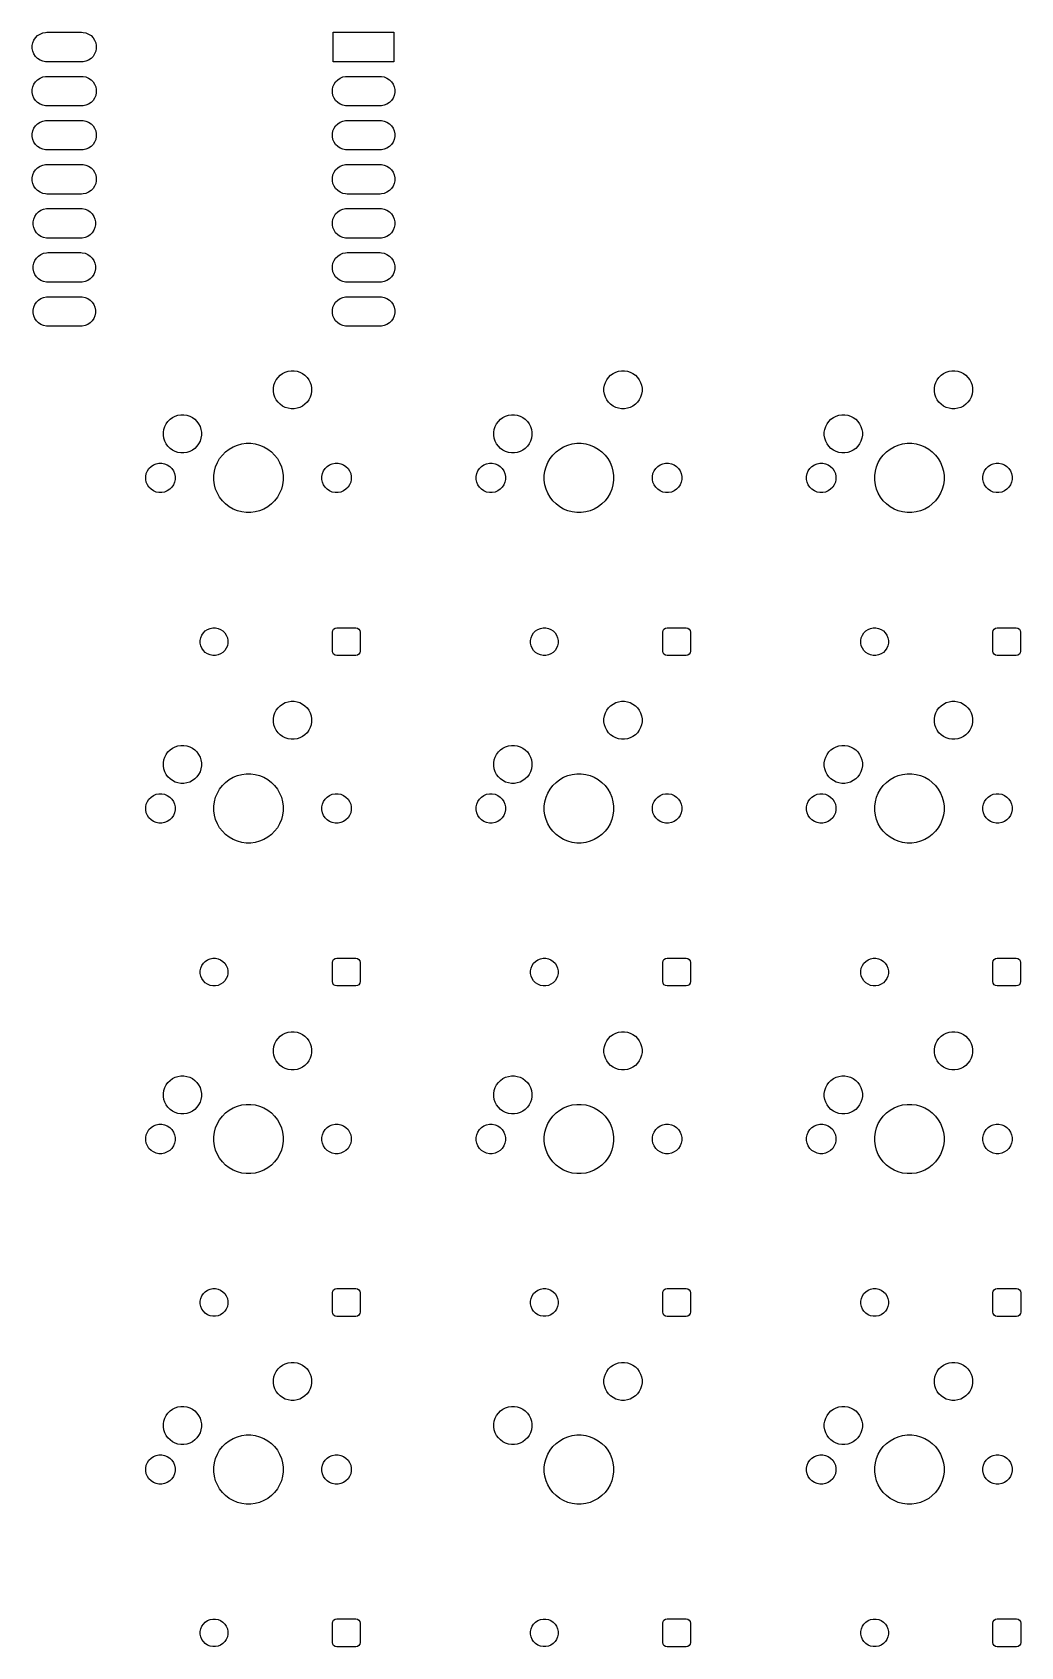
# Model space of a CAD drawing. Header units: millimetres. Extents: x 2.1 to 59.1, y -97 to -3.9.
import ezdxf

# ---------------------------------------------------------------- set-up
doc = ezdxf.new("R2010")
doc.units = ezdxf.units.MM
doc.layers.add('B.Mask', color=4, linetype='CONTINUOUS', true_color=0x02ffee)

msp = doc.modelspace()

# ---------------------------------------------------------------- linework, layer by layer
at = {"layer": 'B.Mask', "linetype": 'CONTINUOUS'}
for p, q in [((2.136093, -4.684685), (2.168601, -4.521258)), ((2.168601, -4.521258), (2.232367, -4.367313)), ((2.232367, -4.367313), (2.324941, -4.228766)), ((2.324941, -4.228766), (2.442766, -4.110941)), ((2.442766, -4.110941), (2.581313, -4.018367)), ((2.581313, -4.018367), (2.735258, -3.954601)), ((2.735258, -3.954601), (2.898685, -3.922093)), ((2.898685, -3.922093), (2.982, -3.918)), ((2.982, -3.918), (4.982, -3.918)), ((4.982, -3.918), (5.065315, -3.922093)), ((5.065315, -3.922093), (5.228742, -3.954601)), ((5.228742, -3.954601), (5.382687, -4.018367)), ((5.382687, -4.018367), (5.521234, -4.110941)), ((5.521234, -4.110941), (5.639059, -4.228766)), ((5.639059, -4.228766), (5.731633, -4.367313)), ((5.731633, -4.367313), (5.795399, -4.521258)), ((5.795399, -4.521258), (5.827907, -4.684685)), ((19.482, -5.618), (19.482, -3.918)), ((19.482, -3.918), (22.982, -3.918)), ((22.982, -3.918), (22.982, -5.618)), ((2.136093, -4.851315), (2.136093, -4.684685)), ((2.168601, -5.014742), (2.136093, -4.851315)), ((2.232367, -5.168687), (2.168601, -5.014742)), ((2.324941, -5.307234), (2.232367, -5.168687)), ((2.442766, -5.425059), (2.324941, -5.307234)), ((2.581313, -5.517633), (2.442766, -5.425059)), ((2.735258, -5.581399), (2.581313, -5.517633)), ((2.898685, -5.613907), (2.735258, -5.581399)), ((5.228742, -5.581399), (5.065315, -5.613907)), ((5.382687, -5.517633), (5.228742, -5.581399)), ((5.521234, -5.425059), (5.382687, -5.517633)), ((5.639059, -5.307234), (5.521234, -5.425059)), ((5.731633, -5.168687), (5.639059, -5.307234)), ((5.795399, -5.014742), (5.731633, -5.168687)), ((5.827907, -4.851315), (5.795399, -5.014742)), ((5.827907, -4.684685), (5.827907, -4.851315)), ((2.581313, -6.558367), (2.735258, -6.494601)), ((2.735258, -6.494601), (2.898685, -6.462093)), ((2.982, -5.618), (2.898685, -5.613907)), ((2.898685, -6.462093), (2.982, -6.458)), ((4.982, -5.618), (2.982, -5.618)), ((2.982, -6.458), (4.982, -6.458)), ((5.065315, -5.613907), (4.982, -5.618)), ((4.982, -6.458), (5.065315, -6.462093)), ((5.065315, -6.462093), (5.228742, -6.494601)), ((5.228742, -6.494601), (5.382687, -6.558367)), ((22.982, -5.618), (19.482, -5.618)), ((19.881313, -6.558367), (20.035258, -6.494601)), ((20.035258, -6.494601), (20.198685, -6.462093)), ((20.198685, -6.462093), (20.282, -6.458)), ((20.282, -6.458), (22.182, -6.458)), ((22.182, -6.458), (22.265315, -6.462093)), ((22.265315, -6.462093), (22.428742, -6.494601)), ((22.428742, -6.494601), (22.582687, -6.558367)), ((2.136093, -7.224685), (2.168601, -7.061258)), ((2.136093, -7.391315), (2.136093, -7.224685)), ((2.168601, -7.554742), (2.136093, -7.391315)), ((2.168601, -7.061258), (2.232367, -6.907313)), ((2.232367, -6.907313), (2.324941, -6.768766)), ((2.324941, -6.768766), (2.442766, -6.650941)), ((2.442766, -6.650941), (2.581313, -6.558367)), ((5.382687, -6.558367), (5.521234, -6.650941)), ((5.521234, -6.650941), (5.639059, -6.768766)), ((5.639059, -6.768766), (5.731633, -6.907313)), ((5.731633, -6.907313), (5.795399, -7.061258)), ((5.795399, -7.061258), (5.827907, -7.224685)), ((5.827907, -7.391315), (5.795399, -7.554742)), ((5.827907, -7.224685), (5.827907, -7.391315)), ((19.436093, -7.224685), (19.468601, -7.061258)), ((19.436093, -7.391315), (19.436093, -7.224685)), ((19.468601, -7.554742), (19.436093, -7.391315)), ((19.468601, -7.061258), (19.532367, -6.907313)), ((19.532367, -6.907313), (19.624941, -6.768766)), ((19.624941, -6.768766), (19.742766, -6.650941)), ((19.742766, -6.650941), (19.881313, -6.558367)), ((22.582687, -6.558367), (22.721234, -6.650941)), ((22.721234, -6.650941), (22.839059, -6.768766)), ((22.839059, -6.768766), (22.931633, -6.907313)), ((22.931633, -6.907313), (22.995399, -7.061258)), ((22.995399, -7.061258), (23.027907, -7.224685)), ((23.027907, -7.391315), (22.995399, -7.554742)), ((23.027907, -7.224685), (23.027907, -7.391315)), ((2.232367, -7.708687), (2.168601, -7.554742)), ((2.324941, -7.847234), (2.232367, -7.708687)), ((2.442766, -7.965059), (2.324941, -7.847234)), ((2.581313, -8.057633), (2.442766, -7.965059)), ((2.735258, -8.121399), (2.581313, -8.057633)), ((2.898685, -8.153907), (2.735258, -8.121399)), ((2.982, -8.158), (2.898685, -8.153907)), ((4.982, -8.158), (2.982, -8.158)), ((5.065315, -8.153907), (4.982, -8.158)), ((5.228742, -8.121399), (5.065315, -8.153907)), ((5.382687, -8.057633), (5.228742, -8.121399)), ((5.521234, -7.965059), (5.382687, -8.057633)), ((5.639059, -7.847234), (5.521234, -7.965059)), ((5.731633, -7.708687), (5.639059, -7.847234)), ((5.795399, -7.554742), (5.731633, -7.708687)), ((19.532367, -7.708687), (19.468601, -7.554742)), ((19.624941, -7.847234), (19.532367, -7.708687)), ((19.742766, -7.965059), (19.624941, -7.847234)), ((19.881313, -8.057633), (19.742766, -7.965059)), ((20.035258, -8.121399), (19.881313, -8.057633)), ((20.198685, -8.153907), (20.035258, -8.121399)), ((20.282, -8.158), (20.198685, -8.153907)), ((22.182, -8.158), (20.282, -8.158)), ((22.265315, -8.153907), (22.182, -8.158)), ((22.428742, -8.121399), (22.265315, -8.153907)), ((22.582687, -8.057633), (22.428742, -8.121399)), ((22.721234, -7.965059), (22.582687, -8.057633)), ((22.839059, -7.847234), (22.721234, -7.965059)), ((22.931633, -7.708687), (22.839059, -7.847234)), ((22.995399, -7.554742), (22.931633, -7.708687)), ((2.324941, -9.308766), (2.442766, -9.190941)), ((2.442766, -9.190941), (2.581313, -9.098367)), ((2.581313, -9.098367), (2.735258, -9.034601)), ((2.735258, -9.034601), (2.898685, -9.002093)), ((2.898685, -9.002093), (2.982, -8.998)), ((2.982, -8.998), (4.982, -8.998)), ((4.982, -8.998), (5.065315, -9.002093)), ((5.065315, -9.002093), (5.228742, -9.034601)), ((5.228742, -9.034601), (5.382687, -9.098367)), ((5.382687, -9.098367), (5.521234, -9.190941)), ((5.521234, -9.190941), (5.639059, -9.308766)), ((19.624941, -9.308766), (19.742766, -9.190941)), ((19.742766, -9.190941), (19.881313, -9.098367)), ((19.881313, -9.098367), (20.035258, -9.034601)), ((20.035258, -9.034601), (20.198685, -9.002093)), ((20.198685, -9.002093), (20.282, -8.998)), ((20.282, -8.998), (22.182, -8.998)), ((22.182, -8.998), (22.265315, -9.002093)), ((22.265315, -9.002093), (22.428742, -9.034601)), ((22.428742, -9.034601), (22.582687, -9.098367)), ((22.582687, -9.098367), (22.721234, -9.190941)), ((22.721234, -9.190941), (22.839059, -9.308766)), ((2.136093, -9.764685), (2.168601, -9.601258)), ((2.136093, -9.931315), (2.136093, -9.764685)), ((2.168601, -10.094742), (2.136093, -9.931315)), ((2.168601, -9.601258), (2.232367, -9.447313)), ((2.232367, -10.248687), (2.168601, -10.094742)), ((2.232367, -9.447313), (2.324941, -9.308766)), ((5.639059, -9.308766), (5.731633, -9.447313)), ((5.731633, -9.447313), (5.795399, -9.601258)), ((5.795399, -10.094742), (5.731633, -10.248687)), ((5.795399, -9.601258), (5.827907, -9.764685)), ((5.827907, -9.931315), (5.795399, -10.094742)), ((5.827907, -9.764685), (5.827907, -9.931315)), ((19.436093, -9.764685), (19.468601, -9.601258)), ((19.436093, -9.931315), (19.436093, -9.764685)), ((19.468601, -10.094742), (19.436093, -9.931315)), ((19.468601, -9.601258), (19.532367, -9.447313)), ((19.532367, -10.248687), (19.468601, -10.094742)), ((19.532367, -9.447313), (19.624941, -9.308766)), ((22.839059, -9.308766), (22.931633, -9.447313)), ((22.931633, -9.447313), (22.995399, -9.601258)), ((22.995399, -10.094742), (22.931633, -10.248687)), ((22.995399, -9.601258), (23.027907, -9.764685)), ((23.027907, -9.931315), (22.995399, -10.094742)), ((23.027907, -9.764685), (23.027907, -9.931315)), ((2.324941, -10.387234), (2.232367, -10.248687)), ((2.442766, -10.505059), (2.324941, -10.387234)), ((2.581313, -10.597633), (2.442766, -10.505059)), ((2.735258, -10.661399), (2.581313, -10.597633)), ((2.898685, -10.693907), (2.735258, -10.661399)), ((2.982, -10.698), (2.898685, -10.693907)), ((4.982, -10.698), (2.982, -10.698)), ((5.065315, -10.693907), (4.982, -10.698)), ((5.228742, -10.661399), (5.065315, -10.693907)), ((5.382687, -10.597633), (5.228742, -10.661399)), ((5.521234, -10.505059), (5.382687, -10.597633)), ((5.639059, -10.387234), (5.521234, -10.505059)), ((5.731633, -10.248687), (5.639059, -10.387234)), ((19.624941, -10.387234), (19.532367, -10.248687)), ((19.742766, -10.505059), (19.624941, -10.387234)), ((19.881313, -10.597633), (19.742766, -10.505059)), ((20.035258, -10.661399), (19.881313, -10.597633)), ((20.198685, -10.693907), (20.035258, -10.661399)), ((20.282, -10.698), (20.198685, -10.693907)), ((22.182, -10.698), (20.282, -10.698)), ((22.265315, -10.693907), (22.182, -10.698)), ((22.428742, -10.661399), (22.265315, -10.693907)), ((22.582687, -10.597633), (22.428742, -10.661399)), ((22.721234, -10.505059), (22.582687, -10.597633)), ((22.839059, -10.387234), (22.721234, -10.505059)), ((22.931633, -10.248687), (22.839059, -10.387234)), ((2.168601, -12.141258), (2.232367, -11.987313)), ((2.232367, -11.987313), (2.324941, -11.848766)), ((2.324941, -11.848766), (2.442766, -11.730941)), ((2.442766, -11.730941), (2.581313, -11.638367)), ((2.581313, -11.638367), (2.735258, -11.574601)), ((2.735258, -11.574601), (2.898685, -11.542093)), ((2.898685, -11.542093), (2.982, -11.538)), ((2.982, -11.538), (4.982, -11.538)), ((4.982, -11.538), (5.065315, -11.542093)), ((5.065315, -11.542093), (5.228742, -11.574601)), ((5.228742, -11.574601), (5.382687, -11.638367)), ((5.382687, -11.638367), (5.521234, -11.730941)), ((5.521234, -11.730941), (5.639059, -11.848766)), ((5.639059, -11.848766), (5.731633, -11.987313)), ((5.731633, -11.987313), (5.795399, -12.141258)), ((19.468601, -12.141258), (19.532367, -11.987313)), ((19.532367, -11.987313), (19.624941, -11.848766)), ((19.624941, -11.848766), (19.742766, -11.730941)), ((19.742766, -11.730941), (19.881313, -11.638367)), ((19.881313, -11.638367), (20.035258, -11.574601)), ((20.035258, -11.574601), (20.198685, -11.542093)), ((20.198685, -11.542093), (20.282, -11.538)), ((20.282, -11.538), (22.182, -11.538)), ((22.182, -11.538), (22.265315, -11.542093)), ((22.265315, -11.542093), (22.428742, -11.574601)), ((22.428742, -11.574601), (22.582687, -11.638367)), ((22.582687, -11.638367), (22.721234, -11.730941)), ((22.721234, -11.730941), (22.839059, -11.848766)), ((22.839059, -11.848766), (22.931633, -11.987313)), ((22.931633, -11.987313), (22.995399, -12.141258)), ((2.136093, -12.304685), (2.168601, -12.141258)), ((2.136093, -12.471315), (2.136093, -12.304685)), ((2.168601, -12.634742), (2.136093, -12.471315)), ((2.232367, -12.788687), (2.168601, -12.634742)), ((2.324941, -12.927234), (2.232367, -12.788687)), ((2.442766, -13.045059), (2.324941, -12.927234)), ((5.639059, -12.927234), (5.521234, -13.045059)), ((5.731633, -12.788687), (5.639059, -12.927234)), ((5.795399, -12.634742), (5.731633, -12.788687)), ((5.795399, -12.141258), (5.827907, -12.304685)), ((5.827907, -12.471315), (5.795399, -12.634742)), ((5.827907, -12.304685), (5.827907, -12.471315)), ((19.436093, -12.304685), (19.468601, -12.141258)), ((19.436093, -12.471315), (19.436093, -12.304685)), ((19.468601, -12.634742), (19.436093, -12.471315)), ((19.532367, -12.788687), (19.468601, -12.634742)), ((19.624941, -12.927234), (19.532367, -12.788687)), ((19.742766, -13.045059), (19.624941, -12.927234)), ((22.839059, -12.927234), (22.721234, -13.045059)), ((22.931633, -12.788687), (22.839059, -12.927234)), ((22.995399, -12.634742), (22.931633, -12.788687)), ((22.995399, -12.141258), (23.027907, -12.304685)), ((23.027907, -12.471315), (22.995399, -12.634742)), ((23.027907, -12.304685), (23.027907, -12.471315)), ((2.581313, -13.137633), (2.442766, -13.045059)), ((2.735258, -13.201399), (2.581313, -13.137633)), ((2.898685, -13.233907), (2.735258, -13.201399)), ((2.982, -13.238), (2.898685, -13.233907)), ((4.982, -13.238), (2.982, -13.238)), ((5.065315, -13.233907), (4.982, -13.238)), ((5.228742, -13.201399), (5.065315, -13.233907)), ((5.382687, -13.137633), (5.228742, -13.201399)), ((5.521234, -13.045059), (5.382687, -13.137633)), ((19.881313, -13.137633), (19.742766, -13.045059)), ((20.035258, -13.201399), (19.881313, -13.137633)), ((20.198685, -13.233907), (20.035258, -13.201399)), ((20.282, -13.238), (20.198685, -13.233907)), ((22.182, -13.238), (20.282, -13.238)), ((22.265315, -13.233907), (22.182, -13.238)), ((22.428742, -13.201399), (22.265315, -13.233907)), ((22.582687, -13.137633), (22.428742, -13.201399)), ((22.721234, -13.045059), (22.582687, -13.137633)), ((2.186093, -14.844685), (2.218601, -14.681258)), ((2.186093, -15.011315), (2.186093, -14.844685)), ((2.218601, -14.681258), (2.282367, -14.527313)), ((2.282367, -14.527313), (2.374941, -14.388766)), ((2.374941, -14.388766), (2.492766, -14.270941)), ((2.492766, -14.270941), (2.631313, -14.178367)), ((2.631313, -14.178367), (2.785258, -14.114601)), ((2.785258, -14.114601), (2.948685, -14.082093)), ((2.948685, -14.082093), (3.032, -14.078)), ((3.032, -14.078), (4.932, -14.078)), ((4.932, -14.078), (5.015315, -14.082093)), ((5.015315, -14.082093), (5.178742, -14.114601)), ((5.178742, -14.114601), (5.332687, -14.178367)), ((5.332687, -14.178367), (5.471234, -14.270941)), ((5.471234, -14.270941), (5.589059, -14.388766)), ((5.589059, -14.388766), (5.681633, -14.527313)), ((5.681633, -14.527313), (5.745399, -14.681258)), ((5.745399, -14.681258), (5.777907, -14.844685)), ((5.777907, -14.844685), (5.777907, -15.011315)), ((19.436093, -14.844685), (19.468601, -14.681258)), ((19.436093, -15.011315), (19.436093, -14.844685)), ((19.468601, -14.681258), (19.532367, -14.527313)), ((19.532367, -14.527313), (19.624941, -14.388766)), ((19.624941, -14.388766), (19.742766, -14.270941)), ((19.742766, -14.270941), (19.881313, -14.178367)), ((19.881313, -14.178367), (20.035258, -14.114601)), ((20.035258, -14.114601), (20.198685, -14.082093)), ((20.198685, -14.082093), (20.282, -14.078)), ((20.282, -14.078), (22.182, -14.078)), ((22.182, -14.078), (22.265315, -14.082093)), ((22.265315, -14.082093), (22.428742, -14.114601)), ((22.428742, -14.114601), (22.582687, -14.178367)), ((22.582687, -14.178367), (22.721234, -14.270941)), ((22.721234, -14.270941), (22.839059, -14.388766)), ((22.839059, -14.388766), (22.931633, -14.527313)), ((22.931633, -14.527313), (22.995399, -14.681258)), ((22.995399, -14.681258), (23.027907, -14.844685)), ((23.027907, -14.844685), (23.027907, -15.011315)), ((2.218601, -15.174742), (2.186093, -15.011315)), ((2.282367, -15.328687), (2.218601, -15.174742)), ((2.374941, -15.467234), (2.282367, -15.328687)), ((2.492766, -15.585059), (2.374941, -15.467234)), ((2.631313, -15.677633), (2.492766, -15.585059)), ((2.785258, -15.741399), (2.631313, -15.677633)), ((2.948685, -15.773907), (2.785258, -15.741399)), ((3.032, -15.778), (2.948685, -15.773907)), ((4.932, -15.778), (3.032, -15.778)), ((5.015315, -15.773907), (4.932, -15.778)), ((5.178742, -15.741399), (5.015315, -15.773907)), ((5.332687, -15.677633), (5.178742, -15.741399)), ((5.471234, -15.585059), (5.332687, -15.677633)), ((5.589059, -15.467234), (5.471234, -15.585059)), ((5.681633, -15.328687), (5.589059, -15.467234)), ((5.745399, -15.174742), (5.681633, -15.328687)), ((5.777907, -15.011315), (5.745399, -15.174742)), ((19.468601, -15.174742), (19.436093, -15.011315)), ((19.532367, -15.328687), (19.468601, -15.174742)), ((19.624941, -15.467234), (19.532367, -15.328687)), ((19.742766, -15.585059), (19.624941, -15.467234)), ((19.881313, -15.677633), (19.742766, -15.585059)), ((20.035258, -15.741399), (19.881313, -15.677633)), ((20.198685, -15.773907), (20.035258, -15.741399)), ((20.282, -15.778), (20.198685, -15.773907)), ((22.182, -15.778), (20.282, -15.778)), ((22.265315, -15.773907), (22.182, -15.778)), ((22.428742, -15.741399), (22.265315, -15.773907)), ((22.582687, -15.677633), (22.428742, -15.741399)), ((22.721234, -15.585059), (22.582687, -15.677633)), ((22.839059, -15.467234), (22.721234, -15.585059)), ((22.931633, -15.328687), (22.839059, -15.467234)), ((22.995399, -15.174742), (22.931633, -15.328687)), ((23.027907, -15.011315), (22.995399, -15.174742)), ((2.492766, -16.810941), (2.631313, -16.718367)), ((2.631313, -16.718367), (2.785258, -16.654601)), ((2.785258, -16.654601), (2.948685, -16.622093)), ((2.948685, -16.622093), (3.032, -16.618)), ((3.032, -16.618), (4.932, -16.618)), ((4.932, -16.618), (5.015315, -16.622093)), ((5.015315, -16.622093), (5.178742, -16.654601)), ((5.178742, -16.654601), (5.332687, -16.718367)), ((5.332687, -16.718367), (5.471234, -16.810941)), ((19.742766, -16.810941), (19.881313, -16.718367)), ((19.881313, -16.718367), (20.035258, -16.654601)), ((20.035258, -16.654601), (20.198685, -16.622093)), ((20.198685, -16.622093), (20.282, -16.618)), ((20.282, -16.618), (22.182, -16.618)), ((22.182, -16.618), (22.265315, -16.622093)), ((22.265315, -16.622093), (22.428742, -16.654601)), ((22.428742, -16.654601), (22.582687, -16.718367)), ((22.582687, -16.718367), (22.721234, -16.810941)), ((2.186093, -17.384685), (2.218601, -17.221258)), ((2.186093, -17.551315), (2.186093, -17.384685)), ((2.218601, -17.714742), (2.186093, -17.551315)), ((2.218601, -17.221258), (2.282367, -17.067313)), ((2.282367, -17.067313), (2.374941, -16.928766)), ((2.374941, -16.928766), (2.492766, -16.810941)), ((5.471234, -16.810941), (5.589059, -16.928766)), ((5.589059, -16.928766), (5.681633, -17.067313)), ((5.681633, -17.067313), (5.745399, -17.221258)), ((5.745399, -17.221258), (5.777907, -17.384685)), ((5.777907, -17.551315), (5.745399, -17.714742)), ((5.777907, -17.384685), (5.777907, -17.551315)), ((19.436093, -17.384685), (19.468601, -17.221258)), ((19.436093, -17.551315), (19.436093, -17.384685)), ((19.468601, -17.714742), (19.436093, -17.551315)), ((19.468601, -17.221258), (19.532367, -17.067313)), ((19.532367, -17.067313), (19.624941, -16.928766)), ((19.624941, -16.928766), (19.742766, -16.810941)), ((22.721234, -16.810941), (22.839059, -16.928766)), ((22.839059, -16.928766), (22.931633, -17.067313)), ((22.931633, -17.067313), (22.995399, -17.221258)), ((22.995399, -17.221258), (23.027907, -17.384685)), ((23.027907, -17.551315), (22.995399, -17.714742)), ((23.027907, -17.384685), (23.027907, -17.551315)), ((2.282367, -17.868687), (2.218601, -17.714742)), ((2.374941, -18.007234), (2.282367, -17.868687)), ((2.492766, -18.125059), (2.374941, -18.007234)), ((2.631313, -18.217633), (2.492766, -18.125059)), ((2.785258, -18.281399), (2.631313, -18.217633)), ((2.948685, -18.313907), (2.785258, -18.281399)), ((3.032, -18.318), (2.948685, -18.313907)), ((4.932, -18.318), (3.032, -18.318)), ((5.015315, -18.313907), (4.932, -18.318)), ((5.178742, -18.281399), (5.015315, -18.313907)), ((5.332687, -18.217633), (5.178742, -18.281399)), ((5.471234, -18.125059), (5.332687, -18.217633)), ((5.589059, -18.007234), (5.471234, -18.125059)), ((5.681633, -17.868687), (5.589059, -18.007234)), ((5.745399, -17.714742), (5.681633, -17.868687)), ((19.532367, -17.868687), (19.468601, -17.714742)), ((19.624941, -18.007234), (19.532367, -17.868687)), ((19.742766, -18.125059), (19.624941, -18.007234)), ((19.881313, -18.217633), (19.742766, -18.125059)), ((20.035258, -18.281399), (19.881313, -18.217633)), ((20.198685, -18.313907), (20.035258, -18.281399)), ((20.282, -18.318), (20.198685, -18.313907)), ((22.182, -18.318), (20.282, -18.318)), ((22.265315, -18.313907), (22.182, -18.318)), ((22.428742, -18.281399), (22.265315, -18.313907)), ((22.582687, -18.217633), (22.428742, -18.281399)), ((22.721234, -18.125059), (22.582687, -18.217633)), ((22.839059, -18.007234), (22.721234, -18.125059)), ((22.931633, -17.868687), (22.839059, -18.007234)), ((22.995399, -17.714742), (22.931633, -17.868687)), ((2.282367, -19.607313), (2.374941, -19.468766)), ((2.374941, -19.468766), (2.492766, -19.350941)), ((2.492766, -19.350941), (2.631313, -19.258367)), ((2.631313, -19.258367), (2.785258, -19.194601)), ((2.785258, -19.194601), (2.948685, -19.162093)), ((2.948685, -19.162093), (3.032, -19.158)), ((3.032, -19.158), (4.932, -19.158)), ((4.932, -19.158), (5.015315, -19.162093)), ((5.015315, -19.162093), (5.178742, -19.194601)), ((5.178742, -19.194601), (5.332687, -19.258367)), ((5.332687, -19.258367), (5.471234, -19.350941)), ((5.471234, -19.350941), (5.589059, -19.468766)), ((5.589059, -19.468766), (5.681633, -19.607313)), ((19.532367, -19.607313), (19.624941, -19.468766)), ((19.624941, -19.468766), (19.742766, -19.350941)), ((19.742766, -19.350941), (19.881313, -19.258367)), ((19.881313, -19.258367), (20.035258, -19.194601)), ((20.035258, -19.194601), (20.198685, -19.162093)), ((20.198685, -19.162093), (20.282, -19.158)), ((20.282, -19.158), (22.182, -19.158)), ((22.182, -19.158), (22.265315, -19.162093)), ((22.265315, -19.162093), (22.428742, -19.194601)), ((22.428742, -19.194601), (22.582687, -19.258367)), ((22.582687, -19.258367), (22.721234, -19.350941)), ((22.721234, -19.350941), (22.839059, -19.468766)), ((22.839059, -19.468766), (22.931633, -19.607313)), ((2.186093, -19.924685), (2.218601, -19.761258)), ((2.186093, -20.091315), (2.186093, -19.924685)), ((2.218601, -20.254742), (2.186093, -20.091315)), ((2.218601, -19.761258), (2.282367, -19.607313)), ((2.282367, -20.408687), (2.218601, -20.254742)), ((2.374941, -20.547234), (2.282367, -20.408687)), ((5.681633, -20.408687), (5.589059, -20.547234)), ((5.681633, -19.607313), (5.745399, -19.761258)), ((5.745399, -20.254742), (5.681633, -20.408687)), ((5.745399, -19.761258), (5.777907, -19.924685)), ((5.777907, -20.091315), (5.745399, -20.254742)), ((5.777907, -19.924685), (5.777907, -20.091315)), ((19.436093, -19.924685), (19.468601, -19.761258)), ((19.436093, -20.091315), (19.436093, -19.924685)), ((19.468601, -20.254742), (19.436093, -20.091315)), ((19.468601, -19.761258), (19.532367, -19.607313)), ((19.532367, -20.408687), (19.468601, -20.254742)), ((19.624941, -20.547234), (19.532367, -20.408687)), ((22.931633, -20.408687), (22.839059, -20.547234)), ((22.931633, -19.607313), (22.995399, -19.761258)), ((22.995399, -20.254742), (22.931633, -20.408687)), ((22.995399, -19.761258), (23.027907, -19.924685)), ((23.027907, -20.091315), (22.995399, -20.254742)), ((23.027907, -19.924685), (23.027907, -20.091315)), ((2.492766, -20.665059), (2.374941, -20.547234)), ((2.631313, -20.757633), (2.492766, -20.665059)), ((2.785258, -20.821399), (2.631313, -20.757633)), ((2.948685, -20.853907), (2.785258, -20.821399)), ((3.032, -20.858), (2.948685, -20.853907)), ((4.932, -20.858), (3.032, -20.858)), ((5.015315, -20.853907), (4.932, -20.858)), ((5.178742, -20.821399), (5.015315, -20.853907)), ((5.332687, -20.757633), (5.178742, -20.821399)), ((5.471234, -20.665059), (5.332687, -20.757633)), ((5.589059, -20.547234), (5.471234, -20.665059)), ((19.742766, -20.665059), (19.624941, -20.547234)), ((19.881313, -20.757633), (19.742766, -20.665059)), ((20.035258, -20.821399), (19.881313, -20.757633)), ((20.198685, -20.853907), (20.035258, -20.821399)), ((20.282, -20.858), (20.198685, -20.853907)), ((22.182, -20.858), (20.282, -20.858)), ((22.265315, -20.853907), (22.182, -20.858)), ((22.428742, -20.821399), (22.265315, -20.853907)), ((22.582687, -20.757633), (22.428742, -20.821399)), ((22.721234, -20.665059), (22.582687, -20.757633)), ((22.839059, -20.547234), (22.721234, -20.665059)), ((16.070059, -24.262412), (16.123399, -24.09825)), ((16.123399, -24.09825), (16.201762, -23.944454)), ((16.201762, -23.944454), (16.303219, -23.804809)), ((16.303219, -23.804809), (16.425273, -23.682755)), ((16.425273, -23.682755), (16.564918, -23.581298)), ((16.564918, -23.581298), (16.718714, -23.502935)), ((16.718714, -23.502935), (16.882876, -23.449595)), ((16.882876, -23.449595), (17.053361, -23.422593)), ((17.053361, -23.422593), (17.225971, -23.422593)), ((17.225971, -23.422593), (17.396456, -23.449595)), ((17.396456, -23.449595), (17.560618, -23.502935)), ((17.560618, -23.502935), (17.714414, -23.581298)), ((17.714414, -23.581298), (17.854059, -23.682755)), ((17.854059, -23.682755), (17.976113, -23.804809)), ((17.976113, -23.804809), (18.07757, -23.944454)), ((18.07757, -23.944454), (18.155933, -24.09825)), ((18.155933, -24.09825), (18.209273, -24.262412)), ((35.120059, -24.262412), (35.173399, -24.09825)), ((35.173399, -24.09825), (35.251762, -23.944454)), ((35.251762, -23.944454), (35.353219, -23.804809)), ((35.353219, -23.804809), (35.475273, -23.682755)), ((35.475273, -23.682755), (35.614918, -23.581298)), ((35.614918, -23.581298), (35.768714, -23.502935)), ((35.768714, -23.502935), (35.932876, -23.449595)), ((35.932876, -23.449595), (36.103361, -23.422593)), ((36.103361, -23.422593), (36.275971, -23.422593)), ((36.275971, -23.422593), (36.446456, -23.449595)), ((36.446456, -23.449595), (36.610618, -23.502935)), ((36.610618, -23.502935), (36.764414, -23.581298)), ((36.764414, -23.581298), (36.904059, -23.682755)), ((36.904059, -23.682755), (37.026113, -23.804809)), ((37.026113, -23.804809), (37.12757, -23.944454)), ((37.12757, -23.944454), (37.205933, -24.09825)), ((37.205933, -24.09825), (37.259273, -24.262412)), ((54.170059, -24.262412), (54.223399, -24.09825)), ((54.223399, -24.09825), (54.301762, -23.944454)), ((54.301762, -23.944454), (54.403219, -23.804809)), ((54.403219, -23.804809), (54.525273, -23.682755)), ((54.525273, -23.682755), (54.664918, -23.581298)), ((54.664918, -23.581298), (54.818714, -23.502935)), ((54.818714, -23.502935), (54.982876, -23.449595)), ((54.982876, -23.449595), (55.153361, -23.422593)), ((55.153361, -23.422593), (55.325971, -23.422593)), ((55.325971, -23.422593), (55.496456, -23.449595)), ((55.496456, -23.449595), (55.660618, -23.502935)), ((55.660618, -23.502935), (55.814414, -23.581298)), ((55.814414, -23.581298), (55.954059, -23.682755)), ((55.954059, -23.682755), (56.076113, -23.804809)), ((56.076113, -23.804809), (56.17757, -23.944454)), ((56.17757, -23.944454), (56.255933, -24.09825)), ((56.255933, -24.09825), (56.309273, -24.262412)), ((16.043057, -24.432897), (16.070059, -24.262412)), ((16.043057, -24.605507), (16.043057, -24.432897)), ((16.070059, -24.775992), (16.043057, -24.605507)), ((16.123399, -24.940154), (16.070059, -24.775992)), ((16.201762, -25.09395), (16.123399, -24.940154)), ((16.303219, -25.233595), (16.201762, -25.09395)), ((18.07757, -25.09395), (17.976113, -25.233595)), ((18.155933, -24.940154), (18.07757, -25.09395)), ((18.209273, -24.775992), (18.155933, -24.940154)), ((18.209273, -24.262412), (18.236275, -24.432897)), ((18.236275, -24.605507), (18.209273, -24.775992)), ((18.236275, -24.432897), (18.236275, -24.605507)), ((35.093057, -24.432897), (35.120059, -24.262412)), ((35.093057, -24.605507), (35.093057, -24.432897)), ((35.120059, -24.775992), (35.093057, -24.605507)), ((35.173399, -24.940154), (35.120059, -24.775992)), ((35.251762, -25.09395), (35.173399, -24.940154)), ((35.353219, -25.233595), (35.251762, -25.09395)), ((37.12757, -25.09395), (37.026113, -25.233595)), ((37.205933, -24.940154), (37.12757, -25.09395)), ((37.259273, -24.775992), (37.205933, -24.940154)), ((37.259273, -24.262412), (37.286275, -24.432897)), ((37.286275, -24.605507), (37.259273, -24.775992)), ((37.286275, -24.432897), (37.286275, -24.605507)), ((54.143057, -24.432897), (54.170059, -24.262412)), ((54.143057, -24.605507), (54.143057, -24.432897)), ((54.170059, -24.775992), (54.143057, -24.605507)), ((54.223399, -24.940154), (54.170059, -24.775992)), ((54.301762, -25.09395), (54.223399, -24.940154)), ((54.403219, -25.233595), (54.301762, -25.09395)), ((56.17757, -25.09395), (56.076113, -25.233595)), ((56.255933, -24.940154), (56.17757, -25.09395)), ((56.309273, -24.775992), (56.255933, -24.940154)), ((56.309273, -24.262412), (56.336275, -24.432897)), ((56.336275, -24.605507), (56.309273, -24.775992)), ((56.336275, -24.432897), (56.336275, -24.605507)), ((10.214918, -26.121298), (10.368714, -26.042935)), ((10.368714, -26.042935), (10.532876, -25.989595)), ((10.532876, -25.989595), (10.703361, -25.962593)), ((10.703361, -25.962593), (10.875971, -25.962593)), ((10.875971, -25.962593), (11.046456, -25.989595)), ((11.046456, -25.989595), (11.210618, -26.042935)), ((11.210618, -26.042935), (11.364414, -26.121298)), ((16.425273, -25.355649), (16.303219, -25.233595)), ((16.564918, -25.457106), (16.425273, -25.355649)), ((16.718714, -25.535469), (16.564918, -25.457106)), ((16.882876, -25.588809), (16.718714, -25.535469)), ((17.053361, -25.615811), (16.882876, -25.588809)), ((17.225971, -25.615811), (17.053361, -25.615811)), ((17.396456, -25.588809), (17.225971, -25.615811)), ((17.560618, -25.535469), (17.396456, -25.588809)), ((17.714414, -25.457106), (17.560618, -25.535469)), ((17.854059, -25.355649), (17.714414, -25.457106)), ((17.976113, -25.233595), (17.854059, -25.355649)), ((29.264918, -26.121298), (29.418714, -26.042935)), ((29.418714, -26.042935), (29.582876, -25.989595)), ((29.582876, -25.989595), (29.753361, -25.962593)), ((29.753361, -25.962593), (29.925971, -25.962593)), ((29.925971, -25.962593), (30.096456, -25.989595)), ((30.096456, -25.989595), (30.260618, -26.042935)), ((30.260618, -26.042935), (30.414414, -26.121298)), ((35.475273, -25.355649), (35.353219, -25.233595)), ((35.614918, -25.457106), (35.475273, -25.355649)), ((35.768714, -25.535469), (35.614918, -25.457106)), ((35.932876, -25.588809), (35.768714, -25.535469)), ((36.103361, -25.615811), (35.932876, -25.588809)), ((36.275971, -25.615811), (36.103361, -25.615811)), ((36.446456, -25.588809), (36.275971, -25.615811)), ((36.610618, -25.535469), (36.446456, -25.588809)), ((36.764414, -25.457106), (36.610618, -25.535469)), ((36.904059, -25.355649), (36.764414, -25.457106)), ((37.026113, -25.233595), (36.904059, -25.355649)), ((48.314918, -26.121298), (48.468714, -26.042935)), ((48.468714, -26.042935), (48.632876, -25.989595)), ((48.632876, -25.989595), (48.803361, -25.962593)), ((48.803361, -25.962593), (48.975971, -25.962593)), ((48.975971, -25.962593), (49.146456, -25.989595)), ((49.146456, -25.989595), (49.310618, -26.042935)), ((49.310618, -26.042935), (49.464414, -26.121298)), ((54.525273, -25.355649), (54.403219, -25.233595)), ((54.664918, -25.457106), (54.525273, -25.355649)), ((54.818714, -25.535469), (54.664918, -25.457106)), ((54.982876, -25.588809), (54.818714, -25.535469)), ((55.153361, -25.615811), (54.982876, -25.588809)), ((55.325971, -25.615811), (55.153361, -25.615811)), ((55.496456, -25.588809), (55.325971, -25.615811)), ((55.660618, -25.535469), (55.496456, -25.588809)), ((55.814414, -25.457106), (55.660618, -25.535469)), ((55.954059, -25.355649), (55.814414, -25.457106)), ((56.076113, -25.233595), (55.954059, -25.355649)), ((9.693057, -26.972897), (9.720059, -26.802412)), ((9.693057, -27.145507), (9.693057, -26.972897)), ((9.720059, -26.802412), (9.773399, -26.63825)), ((9.773399, -26.63825), (9.851762, -26.484454)), ((9.851762, -26.484454), (9.953219, -26.344809)), ((9.953219, -26.344809), (10.075273, -26.222755)), ((10.075273, -26.222755), (10.214918, -26.121298)), ((11.364414, -26.121298), (11.504059, -26.222755)), ((11.504059, -26.222755), (11.626113, -26.344809)), ((11.626113, -26.344809), (11.72757, -26.484454)), ((11.72757, -26.484454), (11.805933, -26.63825)), ((11.805933, -26.63825), (11.859273, -26.802412)), ((11.859273, -26.802412), (11.886275, -26.972897)), ((11.886275, -26.972897), (11.886275, -27.145507)), ((28.743057, -26.972897), (28.770059, -26.802412)), ((28.743057, -27.145507), (28.743057, -26.972897)), ((28.770059, -26.802412), (28.823399, -26.63825)), ((28.823399, -26.63825), (28.901762, -26.484454)), ((28.901762, -26.484454), (29.003219, -26.344809)), ((29.003219, -26.344809), (29.125273, -26.222755)), ((29.125273, -26.222755), (29.264918, -26.121298)), ((30.414414, -26.121298), (30.554059, -26.222755)), ((30.554059, -26.222755), (30.676113, -26.344809)), ((30.676113, -26.344809), (30.77757, -26.484454)), ((30.77757, -26.484454), (30.855933, -26.63825)), ((30.855933, -26.63825), (30.909273, -26.802412)), ((30.909273, -26.802412), (30.936275, -26.972897)), ((30.936275, -26.972897), (30.936275, -27.145507)), ((47.793057, -26.972897), (47.820059, -26.802412)), ((47.793057, -27.145507), (47.793057, -26.972897)), ((47.820059, -26.802412), (47.873399, -26.63825)), ((47.873399, -26.63825), (47.951762, -26.484454)), ((47.951762, -26.484454), (48.053219, -26.344809)), ((48.053219, -26.344809), (48.175273, -26.222755)), ((48.175273, -26.222755), (48.314918, -26.121298)), ((49.464414, -26.121298), (49.604059, -26.222755)), ((49.604059, -26.222755), (49.726113, -26.344809)), ((49.726113, -26.344809), (49.82757, -26.484454)), ((49.82757, -26.484454), (49.905933, -26.63825)), ((49.905933, -26.63825), (49.959273, -26.802412)), ((49.959273, -26.802412), (49.986275, -26.972897)), ((49.986275, -26.972897), (49.986275, -27.145507)), ((9.720059, -27.315992), (9.693057, -27.145507)), ((9.773399, -27.480154), (9.720059, -27.315992)), ((9.851762, -27.63395), (9.773399, -27.480154)), ((9.953219, -27.773595), (9.851762, -27.63395)), ((10.075273, -27.895649), (9.953219, -27.773595)), ((10.214918, -27.997106), (10.075273, -27.895649)), ((11.504059, -27.895649), (11.364414, -27.997106)), ((11.626113, -27.773595), (11.504059, -27.895649)), ((11.72757, -27.63395), (11.626113, -27.773595)), ((11.805933, -27.480154), (11.72757, -27.63395)), ((11.859273, -27.315992), (11.805933, -27.480154)), ((11.886275, -27.145507), (11.859273, -27.315992)), ((13.488526, -27.936263), (13.715089, -27.805457)), ((13.715089, -27.805457), (13.956787, -27.705342)), ((13.956787, -27.705342), (14.209485, -27.637631)), ((14.209485, -27.637631), (14.46886, -27.603484)), ((14.46886, -27.603484), (14.730472, -27.603484)), ((14.730472, -27.603484), (14.989847, -27.637631)), ((14.989847, -27.637631), (15.242545, -27.705342)), ((15.242545, -27.705342), (15.484243, -27.805457)), ((15.484243, -27.805457), (15.710806, -27.936263)), ((28.770059, -27.315992), (28.743057, -27.145507)), ((28.823399, -27.480154), (28.770059, -27.315992)), ((28.901762, -27.63395), (28.823399, -27.480154)), ((29.003219, -27.773595), (28.901762, -27.63395)), ((29.125273, -27.895649), (29.003219, -27.773595)), ((29.264918, -27.997106), (29.125273, -27.895649)), ((30.554059, -27.895649), (30.414414, -27.997106)), ((30.676113, -27.773595), (30.554059, -27.895649)), ((30.77757, -27.63395), (30.676113, -27.773595)), ((30.855933, -27.480154), (30.77757, -27.63395)), ((30.909273, -27.315992), (30.855933, -27.480154)), ((30.936275, -27.145507), (30.909273, -27.315992)), ((32.538526, -27.936263), (32.765089, -27.805457)), ((32.765089, -27.805457), (33.006787, -27.705342)), ((33.006787, -27.705342), (33.259485, -27.637631)), ((33.259485, -27.637631), (33.51886, -27.603484)), ((33.51886, -27.603484), (33.780472, -27.603484)), ((33.780472, -27.603484), (34.039847, -27.637631)), ((34.039847, -27.637631), (34.292545, -27.705342)), ((34.292545, -27.705342), (34.534243, -27.805457)), ((34.534243, -27.805457), (34.760806, -27.936263)), ((47.820059, -27.315992), (47.793057, -27.145507)), ((47.873399, -27.480154), (47.820059, -27.315992)), ((47.951762, -27.63395), (47.873399, -27.480154)), ((48.053219, -27.773595), (47.951762, -27.63395)), ((48.175273, -27.895649), (48.053219, -27.773595)), ((48.314918, -27.997106), (48.175273, -27.895649)), ((49.604059, -27.895649), (49.464414, -27.997106)), ((49.726113, -27.773595), (49.604059, -27.895649)), ((49.82757, -27.63395), (49.726113, -27.773595)), ((49.905933, -27.480154), (49.82757, -27.63395)), ((49.959273, -27.315992), (49.905933, -27.480154)), ((49.986275, -27.145507), (49.959273, -27.315992)), ((51.588526, -27.936263), (51.815089, -27.805457)), ((51.815089, -27.805457), (52.056787, -27.705342)), ((52.056787, -27.705342), (52.309485, -27.637631)), ((52.309485, -27.637631), (52.56886, -27.603484)), ((52.56886, -27.603484), (52.830472, -27.603484)), ((52.830472, -27.603484), (53.089847, -27.637631)), ((53.089847, -27.637631), (53.342545, -27.705342)), ((53.342545, -27.705342), (53.584243, -27.805457)), ((53.584243, -27.805457), (53.810806, -27.936263)), ((9.118979, -28.849569), (9.272924, -28.785803)), ((9.272924, -28.785803), (9.436351, -28.753295)), ((9.436351, -28.753295), (9.602981, -28.753295)), ((9.602981, -28.753295), (9.766408, -28.785803)), ((9.766408, -28.785803), (9.920353, -28.849569)), ((10.368714, -28.075469), (10.214918, -27.997106)), ((10.532876, -28.128809), (10.368714, -28.075469)), ((10.703361, -28.155811), (10.532876, -28.128809)), ((10.875971, -28.155811), (10.703361, -28.155811)), ((11.046456, -28.128809), (10.875971, -28.155811)), ((11.210618, -28.075469), (11.046456, -28.128809)), ((11.364414, -27.997106), (11.210618, -28.075469)), ((12.705806, -28.956323), (12.805921, -28.714625)), ((12.805921, -28.714625), (12.936727, -28.488062)), ((12.936727, -28.488062), (13.095986, -28.28051)), ((13.095986, -28.28051), (13.280974, -28.095522)), ((13.280974, -28.095522), (13.488526, -27.936263)), ((15.710806, -27.936263), (15.918358, -28.095522)), ((15.918358, -28.095522), (16.103346, -28.28051)), ((16.103346, -28.28051), (16.262605, -28.488062)), ((16.262605, -28.488062), (16.393411, -28.714625)), ((16.393411, -28.714625), (16.493526, -28.956323)), ((19.278979, -28.849569), (19.432924, -28.785803)), ((19.432924, -28.785803), (19.596351, -28.753295)), ((19.596351, -28.753295), (19.762981, -28.753295)), ((19.762981, -28.753295), (19.926408, -28.785803)), ((19.926408, -28.785803), (20.080353, -28.849569)), ((28.168979, -28.849569), (28.322924, -28.785803)), ((28.322924, -28.785803), (28.486351, -28.753295)), ((28.486351, -28.753295), (28.652981, -28.753295)), ((28.652981, -28.753295), (28.816408, -28.785803)), ((28.816408, -28.785803), (28.970353, -28.849569)), ((29.418714, -28.075469), (29.264918, -27.997106)), ((29.582876, -28.128809), (29.418714, -28.075469)), ((29.753361, -28.155811), (29.582876, -28.128809)), ((29.925971, -28.155811), (29.753361, -28.155811)), ((30.096456, -28.128809), (29.925971, -28.155811)), ((30.260618, -28.075469), (30.096456, -28.128809)), ((30.414414, -27.997106), (30.260618, -28.075469)), ((31.755806, -28.956323), (31.855921, -28.714625)), ((31.855921, -28.714625), (31.986727, -28.488062)), ((31.986727, -28.488062), (32.145986, -28.28051)), ((32.145986, -28.28051), (32.330974, -28.095522)), ((32.330974, -28.095522), (32.538526, -27.936263)), ((34.760806, -27.936263), (34.968358, -28.095522)), ((34.968358, -28.095522), (35.153346, -28.28051)), ((35.153346, -28.28051), (35.312605, -28.488062)), ((35.312605, -28.488062), (35.443411, -28.714625)), ((35.443411, -28.714625), (35.543526, -28.956323)), ((38.328979, -28.849569), (38.482924, -28.785803)), ((38.482924, -28.785803), (38.646351, -28.753295)), ((38.646351, -28.753295), (38.812981, -28.753295)), ((38.812981, -28.753295), (38.976408, -28.785803)), ((38.976408, -28.785803), (39.130353, -28.849569)), ((47.218979, -28.849569), (47.372924, -28.785803)), ((47.372924, -28.785803), (47.536351, -28.753295)), ((47.536351, -28.753295), (47.702981, -28.753295)), ((47.702981, -28.753295), (47.866408, -28.785803)), ((47.866408, -28.785803), (48.020353, -28.849569)), ((48.468714, -28.075469), (48.314918, -27.997106)), ((48.632876, -28.128809), (48.468714, -28.075469)), ((48.803361, -28.155811), (48.632876, -28.128809)), ((48.975971, -28.155811), (48.803361, -28.155811)), ((49.146456, -28.128809), (48.975971, -28.155811)), ((49.310618, -28.075469), (49.146456, -28.128809)), ((49.464414, -27.997106), (49.310618, -28.075469)), ((50.805806, -28.956323), (50.905921, -28.714625)), ((50.905921, -28.714625), (51.036727, -28.488062)), ((51.036727, -28.488062), (51.195986, -28.28051)), ((51.195986, -28.28051), (51.380974, -28.095522)), ((51.380974, -28.095522), (51.588526, -27.936263)), ((53.810806, -27.936263), (54.018358, -28.095522)), ((54.018358, -28.095522), (54.203346, -28.28051)), ((54.203346, -28.28051), (54.362605, -28.488062)), ((54.362605, -28.488062), (54.493411, -28.714625)), ((54.493411, -28.714625), (54.593526, -28.956323)), ((57.378979, -28.849569), (57.532924, -28.785803)), ((57.532924, -28.785803), (57.696351, -28.753295)), ((57.696351, -28.753295), (57.862981, -28.753295)), ((57.862981, -28.753295), (58.026408, -28.785803)), ((58.026408, -28.785803), (58.180353, -28.849569)), ((8.673759, -29.515887), (8.706267, -29.35246)), ((8.673759, -29.682517), (8.673759, -29.515887)), ((8.706267, -29.845944), (8.673759, -29.682517)), ((8.706267, -29.35246), (8.770033, -29.198515)), ((8.770033, -29.198515), (8.862607, -29.059968)), ((8.862607, -29.059968), (8.980432, -28.942143)), ((8.980432, -28.942143), (9.118979, -28.849569)), ((9.920353, -28.849569), (10.0589, -28.942143)), ((10.0589, -28.942143), (10.176725, -29.059968)), ((10.176725, -29.059968), (10.269299, -29.198515)), ((10.269299, -29.198515), (10.333065, -29.35246)), ((10.333065, -29.35246), (10.365573, -29.515887)), ((10.365573, -29.682517), (10.333065, -29.845944)), ((10.365573, -29.515887), (10.365573, -29.682517)), ((12.603948, -29.468396), (12.638095, -29.209021)), ((12.603948, -29.730008), (12.603948, -29.468396)), ((12.638095, -29.989383), (12.603948, -29.730008)), ((12.638095, -29.209021), (12.705806, -28.956323)), ((16.493526, -28.956323), (16.561237, -29.209021)), ((16.561237, -29.209021), (16.595384, -29.468396)), ((16.595384, -29.730008), (16.561237, -29.989383)), ((16.595384, -29.468396), (16.595384, -29.730008)), ((18.833759, -29.515887), (18.866267, -29.35246)), ((18.833759, -29.682517), (18.833759, -29.515887)), ((18.866267, -29.845944), (18.833759, -29.682517)), ((18.866267, -29.35246), (18.930033, -29.198515)), ((18.930033, -29.198515), (19.022607, -29.059968)), ((19.022607, -29.059968), (19.140432, -28.942143)), ((19.140432, -28.942143), (19.278979, -28.849569)), ((20.080353, -28.849569), (20.2189, -28.942143)), ((20.2189, -28.942143), (20.336725, -29.059968)), ((20.336725, -29.059968), (20.429299, -29.198515)), ((20.429299, -29.198515), (20.493065, -29.35246)), ((20.493065, -29.35246), (20.525573, -29.515887)), ((20.525573, -29.682517), (20.493065, -29.845944)), ((20.525573, -29.515887), (20.525573, -29.682517)), ((27.723759, -29.515887), (27.756267, -29.35246)), ((27.723759, -29.682517), (27.723759, -29.515887)), ((27.756267, -29.845944), (27.723759, -29.682517)), ((27.756267, -29.35246), (27.820033, -29.198515)), ((27.820033, -29.198515), (27.912607, -29.059968)), ((27.912607, -29.059968), (28.030432, -28.942143)), ((28.030432, -28.942143), (28.168979, -28.849569)), ((28.970353, -28.849569), (29.1089, -28.942143)), ((29.1089, -28.942143), (29.226725, -29.059968)), ((29.226725, -29.059968), (29.319299, -29.198515)), ((29.319299, -29.198515), (29.383065, -29.35246)), ((29.383065, -29.35246), (29.415573, -29.515887)), ((29.415573, -29.682517), (29.383065, -29.845944)), ((29.415573, -29.515887), (29.415573, -29.682517)), ((31.653948, -29.468396), (31.688095, -29.209021)), ((31.653948, -29.730008), (31.653948, -29.468396)), ((31.688095, -29.989383), (31.653948, -29.730008)), ((31.688095, -29.209021), (31.755806, -28.956323)), ((35.543526, -28.956323), (35.611237, -29.209021)), ((35.611237, -29.209021), (35.645384, -29.468396)), ((35.645384, -29.730008), (35.611237, -29.989383)), ((35.645384, -29.468396), (35.645384, -29.730008)), ((37.883759, -29.515887), (37.916267, -29.35246)), ((37.883759, -29.682517), (37.883759, -29.515887)), ((37.916267, -29.845944), (37.883759, -29.682517)), ((37.916267, -29.35246), (37.980033, -29.198515)), ((37.980033, -29.198515), (38.072607, -29.059968)), ((38.072607, -29.059968), (38.190432, -28.942143)), ((38.190432, -28.942143), (38.328979, -28.849569)), ((39.130353, -28.849569), (39.2689, -28.942143)), ((39.2689, -28.942143), (39.386725, -29.059968)), ((39.386725, -29.059968), (39.479299, -29.198515)), ((39.479299, -29.198515), (39.543065, -29.35246)), ((39.543065, -29.35246), (39.575573, -29.515887)), ((39.575573, -29.682517), (39.543065, -29.845944)), ((39.575573, -29.515887), (39.575573, -29.682517)), ((46.773759, -29.515887), (46.806267, -29.35246)), ((46.773759, -29.682517), (46.773759, -29.515887)), ((46.806267, -29.845944), (46.773759, -29.682517)), ((46.806267, -29.35246), (46.870033, -29.198515)), ((46.870033, -29.198515), (46.962607, -29.059968)), ((46.962607, -29.059968), (47.080432, -28.942143)), ((47.080432, -28.942143), (47.218979, -28.849569)), ((48.020353, -28.849569), (48.1589, -28.942143)), ((48.1589, -28.942143), (48.276725, -29.059968)), ((48.276725, -29.059968), (48.369299, -29.198515)), ((48.369299, -29.198515), (48.433065, -29.35246)), ((48.433065, -29.35246), (48.465573, -29.515887)), ((48.465573, -29.682517), (48.433065, -29.845944)), ((48.465573, -29.515887), (48.465573, -29.682517)), ((50.703948, -29.468396), (50.738095, -29.209021)), ((50.703948, -29.730008), (50.703948, -29.468396)), ((50.738095, -29.989383), (50.703948, -29.730008)), ((50.738095, -29.209021), (50.805806, -28.956323)), ((54.593526, -28.956323), (54.661237, -29.209021)), ((54.661237, -29.209021), (54.695384, -29.468396)), ((54.695384, -29.730008), (54.661237, -29.989383)), ((54.695384, -29.468396), (54.695384, -29.730008)), ((56.933759, -29.515887), (56.966267, -29.35246)), ((56.933759, -29.682517), (56.933759, -29.515887)), ((56.966267, -29.845944), (56.933759, -29.682517)), ((56.966267, -29.35246), (57.030033, -29.198515)), ((57.030033, -29.198515), (57.122607, -29.059968)), ((57.122607, -29.059968), (57.240432, -28.942143)), ((57.240432, -28.942143), (57.378979, -28.849569)), ((58.180353, -28.849569), (58.3189, -28.942143)), ((58.3189, -28.942143), (58.436725, -29.059968)), ((58.436725, -29.059968), (58.529299, -29.198515)), ((58.529299, -29.198515), (58.593065, -29.35246)), ((58.593065, -29.35246), (58.625573, -29.515887)), ((58.625573, -29.682517), (58.593065, -29.845944)), ((58.625573, -29.515887), (58.625573, -29.682517)), ((8.770033, -29.999889), (8.706267, -29.845944)), ((8.862607, -30.138436), (8.770033, -29.999889)), ((8.980432, -30.256261), (8.862607, -30.138436)), ((9.118979, -30.348835), (8.980432, -30.256261)), ((9.272924, -30.412601), (9.118979, -30.348835)), ((9.436351, -30.445109), (9.272924, -30.412601)), ((9.602981, -30.445109), (9.436351, -30.445109)), ((9.766408, -30.412601), (9.602981, -30.445109)), ((9.920353, -30.348835), (9.766408, -30.412601)), ((10.0589, -30.256261), (9.920353, -30.348835)), ((10.176725, -30.138436), (10.0589, -30.256261)), ((10.269299, -29.999889), (10.176725, -30.138436)), ((10.333065, -29.845944), (10.269299, -29.999889)), ((12.705806, -30.242081), (12.638095, -29.989383)), ((12.805921, -30.483779), (12.705806, -30.242081)), ((12.936727, -30.710342), (12.805921, -30.483779)), ((16.393411, -30.483779), (16.262605, -30.710342)), ((16.493526, -30.242081), (16.393411, -30.483779)), ((16.561237, -29.989383), (16.493526, -30.242081)), ((18.930033, -29.999889), (18.866267, -29.845944)), ((19.022607, -30.138436), (18.930033, -29.999889)), ((19.140432, -30.256261), (19.022607, -30.138436)), ((19.278979, -30.348835), (19.140432, -30.256261)), ((19.432924, -30.412601), (19.278979, -30.348835)), ((19.596351, -30.445109), (19.432924, -30.412601)), ((19.762981, -30.445109), (19.596351, -30.445109)), ((19.926408, -30.412601), (19.762981, -30.445109)), ((20.080353, -30.348835), (19.926408, -30.412601)), ((20.2189, -30.256261), (20.080353, -30.348835)), ((20.336725, -30.138436), (20.2189, -30.256261)), ((20.429299, -29.999889), (20.336725, -30.138436)), ((20.493065, -29.845944), (20.429299, -29.999889)), ((27.820033, -29.999889), (27.756267, -29.845944)), ((27.912607, -30.138436), (27.820033, -29.999889)), ((28.030432, -30.256261), (27.912607, -30.138436)), ((28.168979, -30.348835), (28.030432, -30.256261)), ((28.322924, -30.412601), (28.168979, -30.348835)), ((28.486351, -30.445109), (28.322924, -30.412601)), ((28.652981, -30.445109), (28.486351, -30.445109)), ((28.816408, -30.412601), (28.652981, -30.445109)), ((28.970353, -30.348835), (28.816408, -30.412601)), ((29.1089, -30.256261), (28.970353, -30.348835)), ((29.226725, -30.138436), (29.1089, -30.256261)), ((29.319299, -29.999889), (29.226725, -30.138436)), ((29.383065, -29.845944), (29.319299, -29.999889)), ((31.755806, -30.242081), (31.688095, -29.989383)), ((31.855921, -30.483779), (31.755806, -30.242081)), ((31.986727, -30.710342), (31.855921, -30.483779)), ((35.443411, -30.483779), (35.312605, -30.710342)), ((35.543526, -30.242081), (35.443411, -30.483779)), ((35.611237, -29.989383), (35.543526, -30.242081)), ((37.980033, -29.999889), (37.916267, -29.845944)), ((38.072607, -30.138436), (37.980033, -29.999889)), ((38.190432, -30.256261), (38.072607, -30.138436)), ((38.328979, -30.348835), (38.190432, -30.256261)), ((38.482924, -30.412601), (38.328979, -30.348835)), ((38.646351, -30.445109), (38.482924, -30.412601)), ((38.812981, -30.445109), (38.646351, -30.445109)), ((38.976408, -30.412601), (38.812981, -30.445109)), ((39.130353, -30.348835), (38.976408, -30.412601)), ((39.2689, -30.256261), (39.130353, -30.348835)), ((39.386725, -30.138436), (39.2689, -30.256261)), ((39.479299, -29.999889), (39.386725, -30.138436)), ((39.543065, -29.845944), (39.479299, -29.999889)), ((46.870033, -29.999889), (46.806267, -29.845944)), ((46.962607, -30.138436), (46.870033, -29.999889)), ((47.080432, -30.256261), (46.962607, -30.138436)), ((47.218979, -30.348835), (47.080432, -30.256261)), ((47.372924, -30.412601), (47.218979, -30.348835)), ((47.536351, -30.445109), (47.372924, -30.412601)), ((47.702981, -30.445109), (47.536351, -30.445109)), ((47.866408, -30.412601), (47.702981, -30.445109)), ((48.020353, -30.348835), (47.866408, -30.412601)), ((48.1589, -30.256261), (48.020353, -30.348835)), ((48.276725, -30.138436), (48.1589, -30.256261)), ((48.369299, -29.999889), (48.276725, -30.138436)), ((48.433065, -29.845944), (48.369299, -29.999889)), ((50.805806, -30.242081), (50.738095, -29.989383)), ((50.905921, -30.483779), (50.805806, -30.242081)), ((51.036727, -30.710342), (50.905921, -30.483779)), ((54.493411, -30.483779), (54.362605, -30.710342)), ((54.593526, -30.242081), (54.493411, -30.483779)), ((54.661237, -29.989383), (54.593526, -30.242081)), ((57.030033, -29.999889), (56.966267, -29.845944)), ((57.122607, -30.138436), (57.030033, -29.999889)), ((57.240432, -30.256261), (57.122607, -30.138436)), ((57.378979, -30.348835), (57.240432, -30.256261)), ((57.532924, -30.412601), (57.378979, -30.348835)), ((57.696351, -30.445109), (57.532924, -30.412601)), ((57.862981, -30.445109), (57.696351, -30.445109)), ((58.026408, -30.412601), (57.862981, -30.445109)), ((58.180353, -30.348835), (58.026408, -30.412601)), ((58.3189, -30.256261), (58.180353, -30.348835)), ((58.436725, -30.138436), (58.3189, -30.256261)), ((58.529299, -29.999889), (58.436725, -30.138436)), ((58.593065, -29.845944), (58.529299, -29.999889)), ((13.095986, -30.917894), (12.936727, -30.710342)), ((13.280974, -31.102882), (13.095986, -30.917894)), ((13.488526, -31.262141), (13.280974, -31.102882)), ((13.715089, -31.392947), (13.488526, -31.262141)), ((13.956787, -31.493062), (13.715089, -31.392947)), ((14.209485, -31.560773), (13.956787, -31.493062)), ((14.46886, -31.59492), (14.209485, -31.560773)), ((14.730472, -31.59492), (14.46886, -31.59492)), ((14.989847, -31.560773), (14.730472, -31.59492)), ((15.242545, -31.493062), (14.989847, -31.560773)), ((15.484243, -31.392947), (15.242545, -31.493062)), ((15.710806, -31.262141), (15.484243, -31.392947)), ((15.918358, -31.102882), (15.710806, -31.262141)), ((16.103346, -30.917894), (15.918358, -31.102882)), ((16.262605, -30.710342), (16.103346, -30.917894)), ((32.145986, -30.917894), (31.986727, -30.710342)), ((32.330974, -31.102882), (32.145986, -30.917894)), ((32.538526, -31.262141), (32.330974, -31.102882)), ((32.765089, -31.392947), (32.538526, -31.262141)), ((33.006787, -31.493062), (32.765089, -31.392947)), ((33.259485, -31.560773), (33.006787, -31.493062)), ((33.51886, -31.59492), (33.259485, -31.560773)), ((33.780472, -31.59492), (33.51886, -31.59492)), ((34.039847, -31.560773), (33.780472, -31.59492)), ((34.292545, -31.493062), (34.039847, -31.560773)), ((34.534243, -31.392947), (34.292545, -31.493062)), ((34.760806, -31.262141), (34.534243, -31.392947)), ((34.968358, -31.102882), (34.760806, -31.262141)), ((35.153346, -30.917894), (34.968358, -31.102882)), ((35.312605, -30.710342), (35.153346, -30.917894)), ((51.195986, -30.917894), (51.036727, -30.710342)), ((51.380974, -31.102882), (51.195986, -30.917894)), ((51.588526, -31.262141), (51.380974, -31.102882)), ((51.815089, -31.392947), (51.588526, -31.262141)), ((52.056787, -31.493062), (51.815089, -31.392947)), ((52.309485, -31.560773), (52.056787, -31.493062)), ((52.56886, -31.59492), (52.309485, -31.560773)), ((52.830472, -31.59492), (52.56886, -31.59492)), ((53.089847, -31.560773), (52.830472, -31.59492)), ((53.342545, -31.493062), (53.089847, -31.560773)), ((53.584243, -31.392947), (53.342545, -31.493062)), ((53.810806, -31.262141), (53.584243, -31.392947)), ((54.018358, -31.102882), (53.810806, -31.262141)), ((54.203346, -30.917894), (54.018358, -31.102882)), ((54.362605, -30.710342), (54.203346, -30.917894)), ((11.819852, -38.961586), (11.850448, -38.807772)), ((11.819852, -39.118414), (11.819852, -38.961586)), ((11.850448, -38.807772), (11.910463, -38.662883)), ((11.910463, -38.662883), (11.997592, -38.532485)), ((11.997592, -38.532485), (12.108485, -38.421592)), ((12.108485, -38.421592), (12.238883, -38.334463)), ((12.238883, -38.334463), (12.383772, -38.274448)), ((12.383772, -38.274448), (12.537586, -38.243852)), ((12.537586, -38.243852), (12.694414, -38.243852)), ((12.694414, -38.243852), (12.848228, -38.274448)), ((12.848228, -38.274448), (12.993117, -38.334463)), ((12.993117, -38.334463), (13.123515, -38.421592)), ((13.123515, -38.421592), (13.234408, -38.532485)), ((13.234408, -38.532485), (13.321537, -38.662883)), ((13.321537, -38.662883), (13.381552, -38.807772)), ((13.381552, -38.807772), (13.412148, -38.961586)), ((13.412148, -38.961586), (13.412148, -39.118414)), ((19.436, -38.49), (19.45503, -38.394329)), ((19.436, -39.59), (19.436, -38.49)), ((19.45503, -38.394329), (19.509223, -38.313223)), ((19.509223, -38.313223), (19.590329, -38.25903)), ((19.590329, -38.25903), (19.686, -38.24)), ((19.686, -38.24), (20.786, -38.24)), ((20.786, -38.24), (20.881671, -38.25903)), ((20.881671, -38.25903), (20.962777, -38.313223)), ((20.962777, -38.313223), (21.01697, -38.394329)), ((21.01697, -38.394329), (21.036, -38.49)), ((21.036, -38.49), (21.036, -39.59)), ((30.859852, -38.961586), (30.890448, -38.807772)), ((30.859852, -39.118414), (30.859852, -38.961586)), ((30.890448, -38.807772), (30.950463, -38.662883)), ((30.950463, -38.662883), (31.037592, -38.532485)), ((31.037592, -38.532485), (31.148485, -38.421592)), ((31.148485, -38.421592), (31.278883, -38.334463)), ((31.278883, -38.334463), (31.423772, -38.274448)), ((31.423772, -38.274448), (31.577586, -38.243852)), ((31.577586, -38.243852), (31.734414, -38.243852)), ((31.734414, -38.243852), (31.888228, -38.274448)), ((31.888228, -38.274448), (32.033117, -38.334463)), ((32.033117, -38.334463), (32.163515, -38.421592)), ((32.163515, -38.421592), (32.274408, -38.532485)), ((32.274408, -38.532485), (32.361537, -38.662883)), ((32.361537, -38.662883), (32.421552, -38.807772)), ((32.421552, -38.807772), (32.452148, -38.961586)), ((32.452148, -38.961586), (32.452148, -39.118414)), ((38.476, -38.49), (38.49503, -38.394329)), ((38.476, -39.59), (38.476, -38.49)), ((38.49503, -38.394329), (38.549223, -38.313223)), ((38.549223, -38.313223), (38.630329, -38.25903)), ((38.630329, -38.25903), (38.726, -38.24)), ((38.726, -38.24), (39.826, -38.24)), ((39.826, -38.24), (39.921671, -38.25903)), ((39.921671, -38.25903), (40.002777, -38.313223)), ((40.002777, -38.313223), (40.05697, -38.394329)), ((40.05697, -38.394329), (40.076, -38.49)), ((40.076, -38.49), (40.076, -39.59)), ((49.895852, -38.961586), (49.926448, -38.807772)), ((49.895852, -39.118414), (49.895852, -38.961586)), ((49.926448, -38.807772), (49.986463, -38.662883)), ((49.986463, -38.662883), (50.073592, -38.532485)), ((50.073592, -38.532485), (50.184485, -38.421592)), ((50.184485, -38.421592), (50.314883, -38.334463)), ((50.314883, -38.334463), (50.459772, -38.274448)), ((50.459772, -38.274448), (50.613586, -38.243852)), ((50.613586, -38.243852), (50.770414, -38.243852)), ((50.770414, -38.243852), (50.924228, -38.274448)), ((50.924228, -38.274448), (51.069117, -38.334463)), ((51.069117, -38.334463), (51.199515, -38.421592)), ((51.199515, -38.421592), (51.310408, -38.532485)), ((51.310408, -38.532485), (51.397537, -38.662883)), ((51.397537, -38.662883), (51.457552, -38.807772)), ((51.457552, -38.807772), (51.488148, -38.961586)), ((51.488148, -38.961586), (51.488148, -39.118414)), ((57.512, -38.49), (57.53103, -38.394329)), ((57.512, -39.59), (57.512, -38.49)), ((57.53103, -38.394329), (57.585223, -38.313223)), ((57.585223, -38.313223), (57.666329, -38.25903)), ((57.666329, -38.25903), (57.762, -38.24)), ((57.762, -38.24), (58.862, -38.24)), ((58.862, -38.24), (58.957671, -38.25903)), ((58.957671, -38.25903), (59.038777, -38.313223)), ((59.038777, -38.313223), (59.09297, -38.394329)), ((59.09297, -38.394329), (59.112, -38.49)), ((59.112, -38.49), (59.112, -39.59)), ((11.850448, -39.272228), (11.819852, -39.118414)), ((11.910463, -39.417117), (11.850448, -39.272228)), ((11.997592, -39.547515), (11.910463, -39.417117)), ((12.108485, -39.658408), (11.997592, -39.547515)), ((12.238883, -39.745537), (12.108485, -39.658408)), ((12.383772, -39.805552), (12.238883, -39.745537)), ((12.537586, -39.836148), (12.383772, -39.805552)), ((12.694414, -39.836148), (12.537586, -39.836148)), ((12.848228, -39.805552), (12.694414, -39.836148)), ((12.993117, -39.745537), (12.848228, -39.805552)), ((13.123515, -39.658408), (12.993117, -39.745537)), ((13.234408, -39.547515), (13.123515, -39.658408)), ((13.321537, -39.417117), (13.234408, -39.547515)), ((13.381552, -39.272228), (13.321537, -39.417117)), ((13.412148, -39.118414), (13.381552, -39.272228)), ((19.45503, -39.685671), (19.436, -39.59)), ((19.509223, -39.766777), (19.45503, -39.685671)), ((19.590329, -39.82097), (19.509223, -39.766777)), ((19.686, -39.84), (19.590329, -39.82097)), ((20.786, -39.84), (19.686, -39.84)), ((20.881671, -39.82097), (20.786, -39.84)), ((20.962777, -39.766777), (20.881671, -39.82097)), ((21.01697, -39.685671), (20.962777, -39.766777)), ((21.036, -39.59), (21.01697, -39.685671)), ((30.890448, -39.272228), (30.859852, -39.118414)), ((30.950463, -39.417117), (30.890448, -39.272228)), ((31.037592, -39.547515), (30.950463, -39.417117)), ((31.148485, -39.658408), (31.037592, -39.547515)), ((31.278883, -39.745537), (31.148485, -39.658408)), ((31.423772, -39.805552), (31.278883, -39.745537)), ((31.577586, -39.836148), (31.423772, -39.805552)), ((31.734414, -39.836148), (31.577586, -39.836148)), ((31.888228, -39.805552), (31.734414, -39.836148)), ((32.033117, -39.745537), (31.888228, -39.805552)), ((32.163515, -39.658408), (32.033117, -39.745537)), ((32.274408, -39.547515), (32.163515, -39.658408)), ((32.361537, -39.417117), (32.274408, -39.547515)), ((32.421552, -39.272228), (32.361537, -39.417117)), ((32.452148, -39.118414), (32.421552, -39.272228)), ((38.49503, -39.685671), (38.476, -39.59)), ((38.549223, -39.766777), (38.49503, -39.685671)), ((38.630329, -39.82097), (38.549223, -39.766777)), ((38.726, -39.84), (38.630329, -39.82097)), ((39.826, -39.84), (38.726, -39.84)), ((39.921671, -39.82097), (39.826, -39.84)), ((40.002777, -39.766777), (39.921671, -39.82097)), ((40.05697, -39.685671), (40.002777, -39.766777)), ((40.076, -39.59), (40.05697, -39.685671)), ((49.926448, -39.272228), (49.895852, -39.118414)), ((49.986463, -39.417117), (49.926448, -39.272228)), ((50.073592, -39.547515), (49.986463, -39.417117)), ((50.184485, -39.658408), (50.073592, -39.547515)), ((50.314883, -39.745537), (50.184485, -39.658408)), ((50.459772, -39.805552), (50.314883, -39.745537)), ((50.613586, -39.836148), (50.459772, -39.805552)), ((50.770414, -39.836148), (50.613586, -39.836148)), ((50.924228, -39.805552), (50.770414, -39.836148)), ((51.069117, -39.745537), (50.924228, -39.805552)), ((51.199515, -39.658408), (51.069117, -39.745537)), ((51.310408, -39.547515), (51.199515, -39.658408)), ((51.397537, -39.417117), (51.310408, -39.547515)), ((51.457552, -39.272228), (51.397537, -39.417117)), ((51.488148, -39.118414), (51.457552, -39.272228)), ((57.53103, -39.685671), (57.512, -39.59)), ((57.585223, -39.766777), (57.53103, -39.685671)), ((57.666329, -39.82097), (57.585223, -39.766777)), ((57.762, -39.84), (57.666329, -39.82097)), ((58.862, -39.84), (57.762, -39.84)), ((58.957671, -39.82097), (58.862, -39.84)), ((59.038777, -39.766777), (58.957671, -39.82097)), ((59.09297, -39.685671), (59.038777, -39.766777)), ((59.112, -39.59), (59.09297, -39.685671)), ((16.303219, -42.854809), (16.425273, -42.732755)), ((16.425273, -42.732755), (16.564918, -42.631298)), ((16.564918, -42.631298), (16.718714, -42.552935)), ((16.718714, -42.552935), (16.882876, -42.499595)), ((16.882876, -42.499595), (17.053361, -42.472593)), ((17.053361, -42.472593), (17.225971, -42.472593)), ((17.225971, -42.472593), (17.396456, -42.499595)), ((17.396456, -42.499595), (17.560618, -42.552935)), ((17.560618, -42.552935), (17.714414, -42.631298)), ((17.714414, -42.631298), (17.854059, -42.732755)), ((17.854059, -42.732755), (17.976113, -42.854809)), ((35.353219, -42.854809), (35.475273, -42.732755)), ((35.475273, -42.732755), (35.614918, -42.631298)), ((35.614918, -42.631298), (35.768714, -42.552935)), ((35.768714, -42.552935), (35.932876, -42.499595)), ((35.932876, -42.499595), (36.103361, -42.472593)), ((36.103361, -42.472593), (36.275971, -42.472593)), ((36.275971, -42.472593), (36.446456, -42.499595)), ((36.446456, -42.499595), (36.610618, -42.552935)), ((36.610618, -42.552935), (36.764414, -42.631298)), ((36.764414, -42.631298), (36.904059, -42.732755)), ((36.904059, -42.732755), (37.026113, -42.854809)), ((54.403219, -42.854809), (54.525273, -42.732755)), ((54.525273, -42.732755), (54.664918, -42.631298)), ((54.664918, -42.631298), (54.818714, -42.552935)), ((54.818714, -42.552935), (54.982876, -42.499595)), ((54.982876, -42.499595), (55.153361, -42.472593)), ((55.153361, -42.472593), (55.325971, -42.472593)), ((55.325971, -42.472593), (55.496456, -42.499595)), ((55.496456, -42.499595), (55.660618, -42.552935)), ((55.660618, -42.552935), (55.814414, -42.631298)), ((55.814414, -42.631298), (55.954059, -42.732755)), ((55.954059, -42.732755), (56.076113, -42.854809)), ((16.043057, -43.482897), (16.070059, -43.312412)), ((16.043057, -43.655507), (16.043057, -43.482897)), ((16.070059, -43.825992), (16.043057, -43.655507)), ((16.070059, -43.312412), (16.123399, -43.14825)), ((16.123399, -43.14825), (16.201762, -42.994454)), ((16.201762, -42.994454), (16.303219, -42.854809)), ((17.976113, -42.854809), (18.07757, -42.994454)), ((18.07757, -42.994454), (18.155933, -43.14825)), ((18.155933, -43.14825), (18.209273, -43.312412)), ((18.209273, -43.312412), (18.236275, -43.482897)), ((18.236275, -43.655507), (18.209273, -43.825992)), ((18.236275, -43.482897), (18.236275, -43.655507)), ((35.093057, -43.482897), (35.120059, -43.312412)), ((35.093057, -43.655507), (35.093057, -43.482897)), ((35.120059, -43.825992), (35.093057, -43.655507)), ((35.120059, -43.312412), (35.173399, -43.14825)), ((35.173399, -43.14825), (35.251762, -42.994454)), ((35.251762, -42.994454), (35.353219, -42.854809)), ((37.026113, -42.854809), (37.12757, -42.994454)), ((37.12757, -42.994454), (37.205933, -43.14825)), ((37.205933, -43.14825), (37.259273, -43.312412)), ((37.259273, -43.312412), (37.286275, -43.482897)), ((37.286275, -43.655507), (37.259273, -43.825992)), ((37.286275, -43.482897), (37.286275, -43.655507)), ((54.143057, -43.482897), (54.170059, -43.312412)), ((54.143057, -43.655507), (54.143057, -43.482897)), ((54.170059, -43.825992), (54.143057, -43.655507)), ((54.170059, -43.312412), (54.223399, -43.14825)), ((54.223399, -43.14825), (54.301762, -42.994454)), ((54.301762, -42.994454), (54.403219, -42.854809)), ((56.076113, -42.854809), (56.17757, -42.994454)), ((56.17757, -42.994454), (56.255933, -43.14825)), ((56.255933, -43.14825), (56.309273, -43.312412)), ((56.309273, -43.312412), (56.336275, -43.482897)), ((56.336275, -43.655507), (56.309273, -43.825992)), ((56.336275, -43.482897), (56.336275, -43.655507)), ((16.123399, -43.990154), (16.070059, -43.825992)), ((16.201762, -44.14395), (16.123399, -43.990154)), ((16.303219, -44.283595), (16.201762, -44.14395)), ((16.425273, -44.405649), (16.303219, -44.283595)), ((16.564918, -44.507106), (16.425273, -44.405649)), ((16.718714, -44.585469), (16.564918, -44.507106)), ((16.882876, -44.638809), (16.718714, -44.585469)), ((17.053361, -44.665811), (16.882876, -44.638809)), ((17.396456, -44.638809), (17.225971, -44.665811)), ((17.560618, -44.585469), (17.396456, -44.638809)), ((17.714414, -44.507106), (17.560618, -44.585469)), ((17.854059, -44.405649), (17.714414, -44.507106)), ((17.976113, -44.283595), (17.854059, -44.405649)), ((18.07757, -44.14395), (17.976113, -44.283595)), ((18.155933, -43.990154), (18.07757, -44.14395)), ((18.209273, -43.825992), (18.155933, -43.990154)), ((35.173399, -43.990154), (35.120059, -43.825992)), ((35.251762, -44.14395), (35.173399, -43.990154)), ((35.353219, -44.283595), (35.251762, -44.14395)), ((35.475273, -44.405649), (35.353219, -44.283595)), ((35.614918, -44.507106), (35.475273, -44.405649)), ((35.768714, -44.585469), (35.614918, -44.507106)), ((35.932876, -44.638809), (35.768714, -44.585469)), ((36.103361, -44.665811), (35.932876, -44.638809)), ((36.446456, -44.638809), (36.275971, -44.665811)), ((36.610618, -44.585469), (36.446456, -44.638809)), ((36.764414, -44.507106), (36.610618, -44.585469)), ((36.904059, -44.405649), (36.764414, -44.507106)), ((37.026113, -44.283595), (36.904059, -44.405649)), ((37.12757, -44.14395), (37.026113, -44.283595)), ((37.205933, -43.990154), (37.12757, -44.14395)), ((37.259273, -43.825992), (37.205933, -43.990154)), ((54.223399, -43.990154), (54.170059, -43.825992)), ((54.301762, -44.14395), (54.223399, -43.990154)), ((54.403219, -44.283595), (54.301762, -44.14395)), ((54.525273, -44.405649), (54.403219, -44.283595)), ((54.664918, -44.507106), (54.525273, -44.405649)), ((54.818714, -44.585469), (54.664918, -44.507106)), ((54.982876, -44.638809), (54.818714, -44.585469)), ((55.153361, -44.665811), (54.982876, -44.638809)), ((55.496456, -44.638809), (55.325971, -44.665811)), ((55.660618, -44.585469), (55.496456, -44.638809)), ((55.814414, -44.507106), (55.660618, -44.585469)), ((55.954059, -44.405649), (55.814414, -44.507106)), ((56.076113, -44.283595), (55.954059, -44.405649)), ((56.17757, -44.14395), (56.076113, -44.283595)), ((56.255933, -43.990154), (56.17757, -44.14395)), ((56.309273, -43.825992), (56.255933, -43.990154)), ((9.773399, -45.68825), (9.851762, -45.534454)), ((9.851762, -45.534454), (9.953219, -45.394809)), ((9.953219, -45.394809), (10.075273, -45.272755)), ((10.075273, -45.272755), (10.214918, -45.171298)), ((10.214918, -45.171298), (10.368714, -45.092935)), ((10.368714, -45.092935), (10.532876, -45.039595)), ((10.532876, -45.039595), (10.703361, -45.012593)), ((10.703361, -45.012593), (10.875971, -45.012593)), ((10.875971, -45.012593), (11.046456, -45.039595)), ((11.046456, -45.039595), (11.210618, -45.092935)), ((11.210618, -45.092935), (11.364414, -45.171298)), ((11.364414, -45.171298), (11.504059, -45.272755)), ((11.504059, -45.272755), (11.626113, -45.394809)), ((11.626113, -45.394809), (11.72757, -45.534454)), ((11.72757, -45.534454), (11.805933, -45.68825)), ((17.225971, -44.665811), (17.053361, -44.665811)), ((28.823399, -45.68825), (28.901762, -45.534454)), ((28.901762, -45.534454), (29.003219, -45.394809)), ((29.003219, -45.394809), (29.125273, -45.272755)), ((29.125273, -45.272755), (29.264918, -45.171298)), ((29.264918, -45.171298), (29.418714, -45.092935)), ((29.418714, -45.092935), (29.582876, -45.039595)), ((29.582876, -45.039595), (29.753361, -45.012593)), ((29.753361, -45.012593), (29.925971, -45.012593)), ((29.925971, -45.012593), (30.096456, -45.039595)), ((30.096456, -45.039595), (30.260618, -45.092935)), ((30.260618, -45.092935), (30.414414, -45.171298)), ((30.414414, -45.171298), (30.554059, -45.272755)), ((30.554059, -45.272755), (30.676113, -45.394809)), ((30.676113, -45.394809), (30.77757, -45.534454)), ((30.77757, -45.534454), (30.855933, -45.68825)), ((36.275971, -44.665811), (36.103361, -44.665811)), ((47.873399, -45.68825), (47.951762, -45.534454)), ((47.951762, -45.534454), (48.053219, -45.394809)), ((48.053219, -45.394809), (48.175273, -45.272755)), ((48.175273, -45.272755), (48.314918, -45.171298)), ((48.314918, -45.171298), (48.468714, -45.092935)), ((48.468714, -45.092935), (48.632876, -45.039595)), ((48.632876, -45.039595), (48.803361, -45.012593)), ((48.803361, -45.012593), (48.975971, -45.012593)), ((48.975971, -45.012593), (49.146456, -45.039595)), ((49.146456, -45.039595), (49.310618, -45.092935)), ((49.310618, -45.092935), (49.464414, -45.171298)), ((49.464414, -45.171298), (49.604059, -45.272755)), ((49.604059, -45.272755), (49.726113, -45.394809)), ((49.726113, -45.394809), (49.82757, -45.534454)), ((49.82757, -45.534454), (49.905933, -45.68825)), ((55.325971, -44.665811), (55.153361, -44.665811)), ((9.693057, -46.022897), (9.720059, -45.852412)), ((9.693057, -46.195507), (9.693057, -46.022897)), ((9.720059, -46.365992), (9.693057, -46.195507)), ((9.720059, -45.852412), (9.773399, -45.68825)), ((9.773399, -46.530154), (9.720059, -46.365992)), ((11.805933, -45.68825), (11.859273, -45.852412)), ((11.859273, -46.365992), (11.805933, -46.530154)), ((11.859273, -45.852412), (11.886275, -46.022897)), ((11.886275, -46.195507), (11.859273, -46.365992)), ((11.886275, -46.022897), (11.886275, -46.195507)), ((28.743057, -46.022897), (28.770059, -45.852412)), ((28.743057, -46.195507), (28.743057, -46.022897)), ((28.770059, -46.365992), (28.743057, -46.195507)), ((28.770059, -45.852412), (28.823399, -45.68825)), ((28.823399, -46.530154), (28.770059, -46.365992)), ((30.855933, -45.68825), (30.909273, -45.852412)), ((30.909273, -46.365992), (30.855933, -46.530154)), ((30.909273, -45.852412), (30.936275, -46.022897)), ((30.936275, -46.195507), (30.909273, -46.365992)), ((30.936275, -46.022897), (30.936275, -46.195507)), ((47.793057, -46.022897), (47.820059, -45.852412)), ((47.793057, -46.195507), (47.793057, -46.022897)), ((47.820059, -46.365992), (47.793057, -46.195507)), ((47.820059, -45.852412), (47.873399, -45.68825)), ((47.873399, -46.530154), (47.820059, -46.365992)), ((49.905933, -45.68825), (49.959273, -45.852412)), ((49.959273, -46.365992), (49.905933, -46.530154)), ((49.959273, -45.852412), (49.986275, -46.022897)), ((49.986275, -46.195507), (49.959273, -46.365992)), ((49.986275, -46.022897), (49.986275, -46.195507)), ((9.851762, -46.68395), (9.773399, -46.530154)), ((9.953219, -46.823595), (9.851762, -46.68395)), ((10.075273, -46.945649), (9.953219, -46.823595)), ((10.214918, -47.047106), (10.075273, -46.945649)), ((10.368714, -47.125469), (10.214918, -47.047106)), ((10.532876, -47.178809), (10.368714, -47.125469)), ((10.703361, -47.205811), (10.532876, -47.178809)), ((10.875971, -47.205811), (10.703361, -47.205811)), ((11.046456, -47.178809), (10.875971, -47.205811)), ((11.210618, -47.125469), (11.046456, -47.178809)), ((11.364414, -47.047106), (11.210618, -47.125469)), ((11.504059, -46.945649), (11.364414, -47.047106)), ((11.626113, -46.823595), (11.504059, -46.945649)), ((11.72757, -46.68395), (11.626113, -46.823595)), ((11.805933, -46.530154), (11.72757, -46.68395)), ((12.936727, -47.538062), (13.095986, -47.33051)), ((13.095986, -47.33051), (13.280974, -47.145522)), ((13.280974, -47.145522), (13.488526, -46.986263)), ((13.488526, -46.986263), (13.715089, -46.855457)), ((13.715089, -46.855457), (13.956787, -46.755342)), ((13.956787, -46.755342), (14.209485, -46.687631)), ((14.209485, -46.687631), (14.46886, -46.653484)), ((14.46886, -46.653484), (14.730472, -46.653484)), ((14.730472, -46.653484), (14.989847, -46.687631)), ((14.989847, -46.687631), (15.242545, -46.755342)), ((15.242545, -46.755342), (15.484243, -46.855457)), ((15.484243, -46.855457), (15.710806, -46.986263)), ((15.710806, -46.986263), (15.918358, -47.145522)), ((15.918358, -47.145522), (16.103346, -47.33051)), ((16.103346, -47.33051), (16.262605, -47.538062)), ((28.901762, -46.68395), (28.823399, -46.530154)), ((29.003219, -46.823595), (28.901762, -46.68395)), ((29.125273, -46.945649), (29.003219, -46.823595)), ((29.264918, -47.047106), (29.125273, -46.945649)), ((29.418714, -47.125469), (29.264918, -47.047106)), ((29.582876, -47.178809), (29.418714, -47.125469)), ((29.753361, -47.205811), (29.582876, -47.178809)), ((29.925971, -47.205811), (29.753361, -47.205811)), ((30.096456, -47.178809), (29.925971, -47.205811)), ((30.260618, -47.125469), (30.096456, -47.178809)), ((30.414414, -47.047106), (30.260618, -47.125469)), ((30.554059, -46.945649), (30.414414, -47.047106)), ((30.676113, -46.823595), (30.554059, -46.945649)), ((30.77757, -46.68395), (30.676113, -46.823595)), ((30.855933, -46.530154), (30.77757, -46.68395)), ((31.986727, -47.538062), (32.145986, -47.33051)), ((32.145986, -47.33051), (32.330974, -47.145522)), ((32.330974, -47.145522), (32.538526, -46.986263)), ((32.538526, -46.986263), (32.765089, -46.855457)), ((32.765089, -46.855457), (33.006787, -46.755342)), ((33.006787, -46.755342), (33.259485, -46.687631)), ((33.259485, -46.687631), (33.51886, -46.653484)), ((33.51886, -46.653484), (33.780472, -46.653484)), ((33.780472, -46.653484), (34.039847, -46.687631)), ((34.039847, -46.687631), (34.292545, -46.755342)), ((34.292545, -46.755342), (34.534243, -46.855457)), ((34.534243, -46.855457), (34.760806, -46.986263)), ((34.760806, -46.986263), (34.968358, -47.145522)), ((34.968358, -47.145522), (35.153346, -47.33051)), ((35.153346, -47.33051), (35.312605, -47.538062)), ((47.951762, -46.68395), (47.873399, -46.530154)), ((48.053219, -46.823595), (47.951762, -46.68395)), ((48.175273, -46.945649), (48.053219, -46.823595)), ((48.314918, -47.047106), (48.175273, -46.945649)), ((48.468714, -47.125469), (48.314918, -47.047106)), ((48.632876, -47.178809), (48.468714, -47.125469)), ((48.803361, -47.205811), (48.632876, -47.178809)), ((48.975971, -47.205811), (48.803361, -47.205811)), ((49.146456, -47.178809), (48.975971, -47.205811)), ((49.310618, -47.125469), (49.146456, -47.178809)), ((49.464414, -47.047106), (49.310618, -47.125469)), ((49.604059, -46.945649), (49.464414, -47.047106)), ((49.726113, -46.823595), (49.604059, -46.945649)), ((49.82757, -46.68395), (49.726113, -46.823595)), ((49.905933, -46.530154), (49.82757, -46.68395)), ((51.036727, -47.538062), (51.195986, -47.33051)), ((51.195986, -47.33051), (51.380974, -47.145522)), ((51.380974, -47.145522), (51.588526, -46.986263)), ((51.588526, -46.986263), (51.815089, -46.855457)), ((51.815089, -46.855457), (52.056787, -46.755342)), ((52.056787, -46.755342), (52.309485, -46.687631)), ((52.309485, -46.687631), (52.56886, -46.653484)), ((52.56886, -46.653484), (52.830472, -46.653484)), ((52.830472, -46.653484), (53.089847, -46.687631)), ((53.089847, -46.687631), (53.342545, -46.755342)), ((53.342545, -46.755342), (53.584243, -46.855457)), ((53.584243, -46.855457), (53.810806, -46.986263)), ((53.810806, -46.986263), (54.018358, -47.145522)), ((54.018358, -47.145522), (54.203346, -47.33051)), ((54.203346, -47.33051), (54.362605, -47.538062)), ((8.706267, -48.40246), (8.770033, -48.248515)), ((8.770033, -48.248515), (8.862607, -48.109968)), ((8.862607, -48.109968), (8.980432, -47.992143)), ((8.980432, -47.992143), (9.118979, -47.899569)), ((9.118979, -47.899569), (9.272924, -47.835803)), ((9.272924, -47.835803), (9.436351, -47.803295)), ((9.436351, -47.803295), (9.602981, -47.803295)), ((9.602981, -47.803295), (9.766408, -47.835803)), ((9.766408, -47.835803), (9.920353, -47.899569)), ((9.920353, -47.899569), (10.0589, -47.992143)), ((10.0589, -47.992143), (10.176725, -48.109968)), ((10.176725, -48.109968), (10.269299, -48.248515)), ((10.269299, -48.248515), (10.333065, -48.40246)), ((12.603948, -48.518396), (12.638095, -48.259021)), ((12.638095, -48.259021), (12.705806, -48.006323)), ((12.705806, -48.006323), (12.805921, -47.764625)), ((12.805921, -47.764625), (12.936727, -47.538062)), ((16.262605, -47.538062), (16.393411, -47.764625)), ((16.393411, -47.764625), (16.493526, -48.006323)), ((16.493526, -48.006323), (16.561237, -48.259021)), ((16.561237, -48.259021), (16.595384, -48.518396)), ((18.866267, -48.40246), (18.930033, -48.248515)), ((18.930033, -48.248515), (19.022607, -48.109968)), ((19.022607, -48.109968), (19.140432, -47.992143)), ((19.140432, -47.992143), (19.278979, -47.899569)), ((19.278979, -47.899569), (19.432924, -47.835803)), ((19.432924, -47.835803), (19.596351, -47.803295)), ((19.596351, -47.803295), (19.762981, -47.803295)), ((19.762981, -47.803295), (19.926408, -47.835803)), ((19.926408, -47.835803), (20.080353, -47.899569)), ((20.080353, -47.899569), (20.2189, -47.992143)), ((20.2189, -47.992143), (20.336725, -48.109968)), ((20.336725, -48.109968), (20.429299, -48.248515)), ((20.429299, -48.248515), (20.493065, -48.40246)), ((27.756267, -48.40246), (27.820033, -48.248515)), ((27.820033, -48.248515), (27.912607, -48.109968)), ((27.912607, -48.109968), (28.030432, -47.992143)), ((28.030432, -47.992143), (28.168979, -47.899569)), ((28.168979, -47.899569), (28.322924, -47.835803)), ((28.322924, -47.835803), (28.486351, -47.803295)), ((28.486351, -47.803295), (28.652981, -47.803295)), ((28.652981, -47.803295), (28.816408, -47.835803)), ((28.816408, -47.835803), (28.970353, -47.899569)), ((28.970353, -47.899569), (29.1089, -47.992143)), ((29.1089, -47.992143), (29.226725, -48.109968)), ((29.226725, -48.109968), (29.319299, -48.248515)), ((29.319299, -48.248515), (29.383065, -48.40246)), ((31.653948, -48.518396), (31.688095, -48.259021)), ((31.688095, -48.259021), (31.755806, -48.006323)), ((31.755806, -48.006323), (31.855921, -47.764625)), ((31.855921, -47.764625), (31.986727, -47.538062)), ((35.312605, -47.538062), (35.443411, -47.764625)), ((35.443411, -47.764625), (35.543526, -48.006323)), ((35.543526, -48.006323), (35.611237, -48.259021)), ((35.611237, -48.259021), (35.645384, -48.518396)), ((37.916267, -48.40246), (37.980033, -48.248515)), ((37.980033, -48.248515), (38.072607, -48.109968)), ((38.072607, -48.109968), (38.190432, -47.992143)), ((38.190432, -47.992143), (38.328979, -47.899569)), ((38.328979, -47.899569), (38.482924, -47.835803)), ((38.482924, -47.835803), (38.646351, -47.803295)), ((38.646351, -47.803295), (38.812981, -47.803295)), ((38.812981, -47.803295), (38.976408, -47.835803)), ((38.976408, -47.835803), (39.130353, -47.899569)), ((39.130353, -47.899569), (39.2689, -47.992143)), ((39.2689, -47.992143), (39.386725, -48.109968)), ((39.386725, -48.109968), (39.479299, -48.248515)), ((39.479299, -48.248515), (39.543065, -48.40246)), ((46.806267, -48.40246), (46.870033, -48.248515)), ((46.870033, -48.248515), (46.962607, -48.109968)), ((46.962607, -48.109968), (47.080432, -47.992143)), ((47.080432, -47.992143), (47.218979, -47.899569)), ((47.218979, -47.899569), (47.372924, -47.835803)), ((47.372924, -47.835803), (47.536351, -47.803295)), ((47.536351, -47.803295), (47.702981, -47.803295)), ((47.702981, -47.803295), (47.866408, -47.835803)), ((47.866408, -47.835803), (48.020353, -47.899569)), ((48.020353, -47.899569), (48.1589, -47.992143)), ((48.1589, -47.992143), (48.276725, -48.109968)), ((48.276725, -48.109968), (48.369299, -48.248515)), ((48.369299, -48.248515), (48.433065, -48.40246)), ((50.703948, -48.518396), (50.738095, -48.259021)), ((50.738095, -48.259021), (50.805806, -48.006323)), ((50.805806, -48.006323), (50.905921, -47.764625)), ((50.905921, -47.764625), (51.036727, -47.538062)), ((54.362605, -47.538062), (54.493411, -47.764625)), ((54.493411, -47.764625), (54.593526, -48.006323)), ((54.593526, -48.006323), (54.661237, -48.259021)), ((54.661237, -48.259021), (54.695384, -48.518396)), ((56.966267, -48.40246), (57.030033, -48.248515)), ((57.030033, -48.248515), (57.122607, -48.109968)), ((57.122607, -48.109968), (57.240432, -47.992143)), ((57.240432, -47.992143), (57.378979, -47.899569)), ((57.378979, -47.899569), (57.532924, -47.835803)), ((57.532924, -47.835803), (57.696351, -47.803295)), ((57.696351, -47.803295), (57.862981, -47.803295)), ((57.862981, -47.803295), (58.026408, -47.835803)), ((58.026408, -47.835803), (58.180353, -47.899569)), ((58.180353, -47.899569), (58.3189, -47.992143)), ((58.3189, -47.992143), (58.436725, -48.109968)), ((58.436725, -48.109968), (58.529299, -48.248515)), ((58.529299, -48.248515), (58.593065, -48.40246)), ((8.673759, -48.565887), (8.706267, -48.40246)), ((8.673759, -48.732517), (8.673759, -48.565887)), ((8.706267, -48.895944), (8.673759, -48.732517)), ((8.770033, -49.049889), (8.706267, -48.895944)), ((8.862607, -49.188436), (8.770033, -49.049889)), ((8.980432, -49.306261), (8.862607, -49.188436)), ((9.118979, -49.398835), (8.980432, -49.306261)), ((10.0589, -49.306261), (9.920353, -49.398835)), ((10.176725, -49.188436), (10.0589, -49.306261)), ((10.269299, -49.049889), (10.176725, -49.188436)), ((10.333065, -48.895944), (10.269299, -49.049889)), ((10.333065, -48.40246), (10.365573, -48.565887)), ((10.365573, -48.732517), (10.333065, -48.895944)), ((10.365573, -48.565887), (10.365573, -48.732517)), ((12.603948, -48.780008), (12.603948, -48.518396)), ((12.638095, -49.039383), (12.603948, -48.780008)), ((12.705806, -49.292081), (12.638095, -49.039383)), ((12.805921, -49.533779), (12.705806, -49.292081)), ((16.493526, -49.292081), (16.393411, -49.533779)), ((16.561237, -49.039383), (16.493526, -49.292081)), ((16.595384, -48.780008), (16.561237, -49.039383)), ((16.595384, -48.518396), (16.595384, -48.780008)), ((18.833759, -48.565887), (18.866267, -48.40246)), ((18.833759, -48.732517), (18.833759, -48.565887)), ((18.866267, -48.895944), (18.833759, -48.732517)), ((18.930033, -49.049889), (18.866267, -48.895944)), ((19.022607, -49.188436), (18.930033, -49.049889)), ((19.140432, -49.306261), (19.022607, -49.188436)), ((19.278979, -49.398835), (19.140432, -49.306261)), ((20.2189, -49.306261), (20.080353, -49.398835)), ((20.336725, -49.188436), (20.2189, -49.306261)), ((20.429299, -49.049889), (20.336725, -49.188436)), ((20.493065, -48.895944), (20.429299, -49.049889)), ((20.493065, -48.40246), (20.525573, -48.565887)), ((20.525573, -48.732517), (20.493065, -48.895944)), ((20.525573, -48.565887), (20.525573, -48.732517)), ((27.723759, -48.565887), (27.756267, -48.40246)), ((27.723759, -48.732517), (27.723759, -48.565887)), ((27.756267, -48.895944), (27.723759, -48.732517)), ((27.820033, -49.049889), (27.756267, -48.895944)), ((27.912607, -49.188436), (27.820033, -49.049889)), ((28.030432, -49.306261), (27.912607, -49.188436)), ((28.168979, -49.398835), (28.030432, -49.306261)), ((29.1089, -49.306261), (28.970353, -49.398835)), ((29.226725, -49.188436), (29.1089, -49.306261)), ((29.319299, -49.049889), (29.226725, -49.188436)), ((29.383065, -48.895944), (29.319299, -49.049889)), ((29.383065, -48.40246), (29.415573, -48.565887)), ((29.415573, -48.732517), (29.383065, -48.895944)), ((29.415573, -48.565887), (29.415573, -48.732517)), ((31.653948, -48.780008), (31.653948, -48.518396)), ((31.688095, -49.039383), (31.653948, -48.780008)), ((31.755806, -49.292081), (31.688095, -49.039383)), ((31.855921, -49.533779), (31.755806, -49.292081)), ((35.543526, -49.292081), (35.443411, -49.533779)), ((35.611237, -49.039383), (35.543526, -49.292081)), ((35.645384, -48.780008), (35.611237, -49.039383)), ((35.645384, -48.518396), (35.645384, -48.780008)), ((37.883759, -48.565887), (37.916267, -48.40246)), ((37.883759, -48.732517), (37.883759, -48.565887)), ((37.916267, -48.895944), (37.883759, -48.732517)), ((37.980033, -49.049889), (37.916267, -48.895944)), ((38.072607, -49.188436), (37.980033, -49.049889)), ((38.190432, -49.306261), (38.072607, -49.188436)), ((38.328979, -49.398835), (38.190432, -49.306261)), ((39.2689, -49.306261), (39.130353, -49.398835)), ((39.386725, -49.188436), (39.2689, -49.306261)), ((39.479299, -49.049889), (39.386725, -49.188436)), ((39.543065, -48.895944), (39.479299, -49.049889)), ((39.543065, -48.40246), (39.575573, -48.565887)), ((39.575573, -48.732517), (39.543065, -48.895944)), ((39.575573, -48.565887), (39.575573, -48.732517)), ((46.773759, -48.565887), (46.806267, -48.40246)), ((46.773759, -48.732517), (46.773759, -48.565887)), ((46.806267, -48.895944), (46.773759, -48.732517)), ((46.870033, -49.049889), (46.806267, -48.895944)), ((46.962607, -49.188436), (46.870033, -49.049889)), ((47.080432, -49.306261), (46.962607, -49.188436)), ((47.218979, -49.398835), (47.080432, -49.306261)), ((48.1589, -49.306261), (48.020353, -49.398835)), ((48.276725, -49.188436), (48.1589, -49.306261)), ((48.369299, -49.049889), (48.276725, -49.188436)), ((48.433065, -48.895944), (48.369299, -49.049889)), ((48.433065, -48.40246), (48.465573, -48.565887)), ((48.465573, -48.732517), (48.433065, -48.895944)), ((48.465573, -48.565887), (48.465573, -48.732517)), ((50.703948, -48.780008), (50.703948, -48.518396)), ((50.738095, -49.039383), (50.703948, -48.780008)), ((50.805806, -49.292081), (50.738095, -49.039383)), ((50.905921, -49.533779), (50.805806, -49.292081)), ((54.593526, -49.292081), (54.493411, -49.533779)), ((54.661237, -49.039383), (54.593526, -49.292081)), ((54.695384, -48.780008), (54.661237, -49.039383)), ((54.695384, -48.518396), (54.695384, -48.780008)), ((56.933759, -48.565887), (56.966267, -48.40246)), ((56.933759, -48.732517), (56.933759, -48.565887)), ((56.966267, -48.895944), (56.933759, -48.732517)), ((57.030033, -49.049889), (56.966267, -48.895944)), ((57.122607, -49.188436), (57.030033, -49.049889)), ((57.240432, -49.306261), (57.122607, -49.188436)), ((57.378979, -49.398835), (57.240432, -49.306261)), ((58.3189, -49.306261), (58.180353, -49.398835)), ((58.436725, -49.188436), (58.3189, -49.306261)), ((58.529299, -49.049889), (58.436725, -49.188436)), ((58.593065, -48.895944), (58.529299, -49.049889)), ((58.593065, -48.40246), (58.625573, -48.565887)), ((58.625573, -48.732517), (58.593065, -48.895944)), ((58.625573, -48.565887), (58.625573, -48.732517)), ((9.272924, -49.462601), (9.118979, -49.398835)), ((9.436351, -49.495109), (9.272924, -49.462601)), ((9.602981, -49.495109), (9.436351, -49.495109)), ((9.766408, -49.462601), (9.602981, -49.495109)), ((9.920353, -49.398835), (9.766408, -49.462601)), ((12.936727, -49.760342), (12.805921, -49.533779)), ((13.095986, -49.967894), (12.936727, -49.760342)), ((13.280974, -50.152882), (13.095986, -49.967894)), ((13.488526, -50.312141), (13.280974, -50.152882)), ((15.918358, -50.152882), (15.710806, -50.312141)), ((16.103346, -49.967894), (15.918358, -50.152882)), ((16.262605, -49.760342), (16.103346, -49.967894)), ((16.393411, -49.533779), (16.262605, -49.760342)), ((19.432924, -49.462601), (19.278979, -49.398835)), ((19.596351, -49.495109), (19.432924, -49.462601)), ((19.762981, -49.495109), (19.596351, -49.495109)), ((19.926408, -49.462601), (19.762981, -49.495109)), ((20.080353, -49.398835), (19.926408, -49.462601)), ((28.322924, -49.462601), (28.168979, -49.398835)), ((28.486351, -49.495109), (28.322924, -49.462601)), ((28.652981, -49.495109), (28.486351, -49.495109)), ((28.816408, -49.462601), (28.652981, -49.495109)), ((28.970353, -49.398835), (28.816408, -49.462601)), ((31.986727, -49.760342), (31.855921, -49.533779)), ((32.145986, -49.967894), (31.986727, -49.760342)), ((32.330974, -50.152882), (32.145986, -49.967894)), ((32.538526, -50.312141), (32.330974, -50.152882)), ((34.968358, -50.152882), (34.760806, -50.312141)), ((35.153346, -49.967894), (34.968358, -50.152882)), ((35.312605, -49.760342), (35.153346, -49.967894)), ((35.443411, -49.533779), (35.312605, -49.760342)), ((38.482924, -49.462601), (38.328979, -49.398835)), ((38.646351, -49.495109), (38.482924, -49.462601)), ((38.812981, -49.495109), (38.646351, -49.495109)), ((38.976408, -49.462601), (38.812981, -49.495109)), ((39.130353, -49.398835), (38.976408, -49.462601)), ((47.372924, -49.462601), (47.218979, -49.398835)), ((47.536351, -49.495109), (47.372924, -49.462601)), ((47.702981, -49.495109), (47.536351, -49.495109)), ((47.866408, -49.462601), (47.702981, -49.495109)), ((48.020353, -49.398835), (47.866408, -49.462601)), ((51.036727, -49.760342), (50.905921, -49.533779)), ((51.195986, -49.967894), (51.036727, -49.760342)), ((51.380974, -50.152882), (51.195986, -49.967894)), ((51.588526, -50.312141), (51.380974, -50.152882)), ((54.018358, -50.152882), (53.810806, -50.312141)), ((54.203346, -49.967894), (54.018358, -50.152882)), ((54.362605, -49.760342), (54.203346, -49.967894)), ((54.493411, -49.533779), (54.362605, -49.760342)), ((57.532924, -49.462601), (57.378979, -49.398835)), ((57.696351, -49.495109), (57.532924, -49.462601)), ((57.862981, -49.495109), (57.696351, -49.495109)), ((58.026408, -49.462601), (57.862981, -49.495109)), ((58.180353, -49.398835), (58.026408, -49.462601)), ((13.715089, -50.442947), (13.488526, -50.312141)), ((13.956787, -50.543062), (13.715089, -50.442947)), ((14.209485, -50.610773), (13.956787, -50.543062)), ((14.46886, -50.64492), (14.209485, -50.610773)), ((14.730472, -50.64492), (14.46886, -50.64492)), ((14.989847, -50.610773), (14.730472, -50.64492)), ((15.242545, -50.543062), (14.989847, -50.610773)), ((15.484243, -50.442947), (15.242545, -50.543062)), ((15.710806, -50.312141), (15.484243, -50.442947)), ((32.765089, -50.442947), (32.538526, -50.312141)), ((33.006787, -50.543062), (32.765089, -50.442947)), ((33.259485, -50.610773), (33.006787, -50.543062)), ((33.51886, -50.64492), (33.259485, -50.610773)), ((33.780472, -50.64492), (33.51886, -50.64492)), ((34.039847, -50.610773), (33.780472, -50.64492)), ((34.292545, -50.543062), (34.039847, -50.610773)), ((34.534243, -50.442947), (34.292545, -50.543062)), ((34.760806, -50.312141), (34.534243, -50.442947)), ((51.815089, -50.442947), (51.588526, -50.312141)), ((52.056787, -50.543062), (51.815089, -50.442947)), ((52.309485, -50.610773), (52.056787, -50.543062)), ((52.56886, -50.64492), (52.309485, -50.610773)), ((52.830472, -50.64492), (52.56886, -50.64492)), ((53.089847, -50.610773), (52.830472, -50.64492)), ((53.342545, -50.543062), (53.089847, -50.610773)), ((53.584243, -50.442947), (53.342545, -50.543062)), ((53.810806, -50.312141), (53.584243, -50.442947)), ((11.910463, -57.702883), (11.997592, -57.572485)), ((11.997592, -57.572485), (12.108485, -57.461592)), ((12.108485, -57.461592), (12.238883, -57.374463)), ((12.238883, -57.374463), (12.383772, -57.314448)), ((12.383772, -57.314448), (12.537586, -57.283852)), ((12.537586, -57.283852), (12.694414, -57.283852)), ((12.694414, -57.283852), (12.848228, -57.314448)), ((12.848228, -57.314448), (12.993117, -57.374463)), ((12.993117, -57.374463), (13.123515, -57.461592)), ((13.123515, -57.461592), (13.234408, -57.572485)), ((13.234408, -57.572485), (13.321537, -57.702883)), ((19.436, -57.53), (19.45503, -57.434329)), ((19.436, -58.63), (19.436, -57.53)), ((19.45503, -57.434329), (19.509223, -57.353223)), ((19.509223, -57.353223), (19.590329, -57.29903)), ((19.590329, -57.29903), (19.686, -57.28)), ((19.686, -57.28), (20.786, -57.28)), ((20.786, -57.28), (20.881671, -57.29903)), ((20.881671, -57.29903), (20.962777, -57.353223)), ((20.962777, -57.353223), (21.01697, -57.434329)), ((21.01697, -57.434329), (21.036, -57.53)), ((21.036, -57.53), (21.036, -58.63)), ((30.950463, -57.702883), (31.037592, -57.572485)), ((31.037592, -57.572485), (31.148485, -57.461592)), ((31.148485, -57.461592), (31.278883, -57.374463)), ((31.278883, -57.374463), (31.423772, -57.314448)), ((31.423772, -57.314448), (31.577586, -57.283852)), ((31.577586, -57.283852), (31.734414, -57.283852)), ((31.734414, -57.283852), (31.888228, -57.314448)), ((31.888228, -57.314448), (32.033117, -57.374463)), ((32.033117, -57.374463), (32.163515, -57.461592)), ((32.163515, -57.461592), (32.274408, -57.572485)), ((32.274408, -57.572485), (32.361537, -57.702883)), ((38.476, -57.53), (38.49503, -57.434329)), ((38.476, -58.63), (38.476, -57.53)), ((38.49503, -57.434329), (38.549223, -57.353223)), ((38.549223, -57.353223), (38.630329, -57.29903)), ((38.630329, -57.29903), (38.726, -57.28)), ((38.726, -57.28), (39.826, -57.28)), ((39.826, -57.28), (39.921671, -57.29903)), ((39.921671, -57.29903), (40.002777, -57.353223)), ((40.002777, -57.353223), (40.05697, -57.434329)), ((40.05697, -57.434329), (40.076, -57.53)), ((40.076, -57.53), (40.076, -58.63)), ((49.986463, -57.702883), (50.073592, -57.572485)), ((50.073592, -57.572485), (50.184485, -57.461592)), ((50.184485, -57.461592), (50.314883, -57.374463)), ((50.314883, -57.374463), (50.459772, -57.314448)), ((50.459772, -57.314448), (50.613586, -57.283852)), ((50.613586, -57.283852), (50.770414, -57.283852)), ((50.770414, -57.283852), (50.924228, -57.314448)), ((50.924228, -57.314448), (51.069117, -57.374463)), ((51.069117, -57.374463), (51.199515, -57.461592)), ((51.199515, -57.461592), (51.310408, -57.572485)), ((51.310408, -57.572485), (51.397537, -57.702883)), ((57.512, -57.53), (57.53103, -57.434329)), ((57.512, -58.63), (57.512, -57.53)), ((57.53103, -57.434329), (57.585223, -57.353223)), ((57.585223, -57.353223), (57.666329, -57.29903)), ((57.666329, -57.29903), (57.762, -57.28)), ((57.762, -57.28), (58.862, -57.28)), ((58.862, -57.28), (58.957671, -57.29903)), ((58.957671, -57.29903), (59.038777, -57.353223)), ((59.038777, -57.353223), (59.09297, -57.434329)), ((59.09297, -57.434329), (59.112, -57.53)), ((59.112, -57.53), (59.112, -58.63)), ((11.819852, -58.001586), (11.850448, -57.847772)), ((11.819852, -58.158414), (11.819852, -58.001586)), ((11.850448, -58.312228), (11.819852, -58.158414)), ((11.850448, -57.847772), (11.910463, -57.702883)), ((11.910463, -58.457117), (11.850448, -58.312228)), ((11.997592, -58.587515), (11.910463, -58.457117)), ((12.108485, -58.698408), (11.997592, -58.587515)), ((13.234408, -58.587515), (13.123515, -58.698408)), ((13.321537, -58.457117), (13.234408, -58.587515)), ((13.321537, -57.702883), (13.381552, -57.847772)), ((13.381552, -58.312228), (13.321537, -58.457117)), ((13.381552, -57.847772), (13.412148, -58.001586)), ((13.412148, -58.158414), (13.381552, -58.312228)), ((13.412148, -58.001586), (13.412148, -58.158414)), ((30.859852, -58.001586), (30.890448, -57.847772)), ((30.859852, -58.158414), (30.859852, -58.001586)), ((30.890448, -58.312228), (30.859852, -58.158414)), ((30.890448, -57.847772), (30.950463, -57.702883)), ((30.950463, -58.457117), (30.890448, -58.312228)), ((31.037592, -58.587515), (30.950463, -58.457117)), ((31.148485, -58.698408), (31.037592, -58.587515)), ((32.274408, -58.587515), (32.163515, -58.698408)), ((32.361537, -58.457117), (32.274408, -58.587515)), ((32.361537, -57.702883), (32.421552, -57.847772)), ((32.421552, -58.312228), (32.361537, -58.457117)), ((32.421552, -57.847772), (32.452148, -58.001586)), ((32.452148, -58.158414), (32.421552, -58.312228)), ((32.452148, -58.001586), (32.452148, -58.158414)), ((49.895852, -58.001586), (49.926448, -57.847772)), ((49.895852, -58.158414), (49.895852, -58.001586)), ((49.926448, -58.312228), (49.895852, -58.158414)), ((49.926448, -57.847772), (49.986463, -57.702883)), ((49.986463, -58.457117), (49.926448, -58.312228)), ((50.073592, -58.587515), (49.986463, -58.457117)), ((50.184485, -58.698408), (50.073592, -58.587515)), ((51.310408, -58.587515), (51.199515, -58.698408)), ((51.397537, -58.457117), (51.310408, -58.587515)), ((51.397537, -57.702883), (51.457552, -57.847772)), ((51.457552, -58.312228), (51.397537, -58.457117)), ((51.457552, -57.847772), (51.488148, -58.001586)), ((51.488148, -58.158414), (51.457552, -58.312228)), ((51.488148, -58.001586), (51.488148, -58.158414)), ((12.238883, -58.785537), (12.108485, -58.698408)), ((12.383772, -58.845552), (12.238883, -58.785537)), ((12.537586, -58.876148), (12.383772, -58.845552)), ((12.694414, -58.876148), (12.537586, -58.876148)), ((12.848228, -58.845552), (12.694414, -58.876148)), ((12.993117, -58.785537), (12.848228, -58.845552)), ((13.123515, -58.698408), (12.993117, -58.785537)), ((19.45503, -58.725671), (19.436, -58.63)), ((19.509223, -58.806777), (19.45503, -58.725671)), ((19.590329, -58.86097), (19.509223, -58.806777)), ((19.686, -58.88), (19.590329, -58.86097)), ((20.786, -58.88), (19.686, -58.88)), ((20.881671, -58.86097), (20.786, -58.88)), ((20.962777, -58.806777), (20.881671, -58.86097)), ((21.01697, -58.725671), (20.962777, -58.806777)), ((21.036, -58.63), (21.01697, -58.725671)), ((31.278883, -58.785537), (31.148485, -58.698408)), ((31.423772, -58.845552), (31.278883, -58.785537)), ((31.577586, -58.876148), (31.423772, -58.845552)), ((31.734414, -58.876148), (31.577586, -58.876148)), ((31.888228, -58.845552), (31.734414, -58.876148)), ((32.033117, -58.785537), (31.888228, -58.845552)), ((32.163515, -58.698408), (32.033117, -58.785537)), ((38.49503, -58.725671), (38.476, -58.63)), ((38.549223, -58.806777), (38.49503, -58.725671)), ((38.630329, -58.86097), (38.549223, -58.806777)), ((38.726, -58.88), (38.630329, -58.86097)), ((39.826, -58.88), (38.726, -58.88)), ((39.921671, -58.86097), (39.826, -58.88)), ((40.002777, -58.806777), (39.921671, -58.86097)), ((40.05697, -58.725671), (40.002777, -58.806777)), ((40.076, -58.63), (40.05697, -58.725671)), ((50.314883, -58.785537), (50.184485, -58.698408)), ((50.459772, -58.845552), (50.314883, -58.785537)), ((50.613586, -58.876148), (50.459772, -58.845552)), ((50.770414, -58.876148), (50.613586, -58.876148)), ((50.924228, -58.845552), (50.770414, -58.876148)), ((51.069117, -58.785537), (50.924228, -58.845552)), ((51.199515, -58.698408), (51.069117, -58.785537)), ((57.53103, -58.725671), (57.512, -58.63)), ((57.585223, -58.806777), (57.53103, -58.725671)), ((57.666329, -58.86097), (57.585223, -58.806777)), ((57.762, -58.88), (57.666329, -58.86097)), ((58.862, -58.88), (57.762, -58.88)), ((58.957671, -58.86097), (58.862, -58.88)), ((59.038777, -58.806777), (58.957671, -58.86097)), ((59.09297, -58.725671), (59.038777, -58.806777)), ((59.112, -58.63), (59.09297, -58.725671)), ((16.070059, -62.362412), (16.123399, -62.19825)), ((16.123399, -62.19825), (16.201762, -62.044454)), ((16.201762, -62.044454), (16.303219, -61.904809)), ((16.303219, -61.904809), (16.425273, -61.782755)), ((16.425273, -61.782755), (16.564918, -61.681298)), ((16.564918, -61.681298), (16.718714, -61.602935)), ((16.718714, -61.602935), (16.882876, -61.549595)), ((16.882876, -61.549595), (17.053361, -61.522593)), ((17.053361, -61.522593), (17.225971, -61.522593)), ((17.225971, -61.522593), (17.396456, -61.549595)), ((17.396456, -61.549595), (17.560618, -61.602935)), ((17.560618, -61.602935), (17.714414, -61.681298)), ((17.714414, -61.681298), (17.854059, -61.782755)), ((17.854059, -61.782755), (17.976113, -61.904809)), ((17.976113, -61.904809), (18.07757, -62.044454)), ((18.07757, -62.044454), (18.155933, -62.19825)), ((18.155933, -62.19825), (18.209273, -62.362412)), ((35.120059, -62.362412), (35.173399, -62.19825)), ((35.173399, -62.19825), (35.251762, -62.044454)), ((35.251762, -62.044454), (35.353219, -61.904809)), ((35.353219, -61.904809), (35.475273, -61.782755)), ((35.475273, -61.782755), (35.614918, -61.681298)), ((35.614918, -61.681298), (35.768714, -61.602935)), ((35.768714, -61.602935), (35.932876, -61.549595)), ((35.932876, -61.549595), (36.103361, -61.522593)), ((36.103361, -61.522593), (36.275971, -61.522593)), ((36.275971, -61.522593), (36.446456, -61.549595)), ((36.446456, -61.549595), (36.610618, -61.602935)), ((36.610618, -61.602935), (36.764414, -61.681298)), ((36.764414, -61.681298), (36.904059, -61.782755)), ((36.904059, -61.782755), (37.026113, -61.904809)), ((37.026113, -61.904809), (37.12757, -62.044454)), ((37.12757, -62.044454), (37.205933, -62.19825)), ((37.205933, -62.19825), (37.259273, -62.362412)), ((54.170059, -62.362412), (54.223399, -62.19825)), ((54.223399, -62.19825), (54.301762, -62.044454)), ((54.301762, -62.044454), (54.403219, -61.904809)), ((54.403219, -61.904809), (54.525273, -61.782755)), ((54.525273, -61.782755), (54.664918, -61.681298)), ((54.664918, -61.681298), (54.818714, -61.602935)), ((54.818714, -61.602935), (54.982876, -61.549595)), ((54.982876, -61.549595), (55.153361, -61.522593)), ((55.153361, -61.522593), (55.325971, -61.522593)), ((55.325971, -61.522593), (55.496456, -61.549595)), ((55.496456, -61.549595), (55.660618, -61.602935)), ((55.660618, -61.602935), (55.814414, -61.681298)), ((55.814414, -61.681298), (55.954059, -61.782755)), ((55.954059, -61.782755), (56.076113, -61.904809)), ((56.076113, -61.904809), (56.17757, -62.044454)), ((56.17757, -62.044454), (56.255933, -62.19825)), ((56.255933, -62.19825), (56.309273, -62.362412)), ((16.043057, -62.532897), (16.070059, -62.362412)), ((16.043057, -62.705507), (16.043057, -62.532897)), ((16.070059, -62.875992), (16.043057, -62.705507)), ((16.123399, -63.040154), (16.070059, -62.875992)), ((16.201762, -63.19395), (16.123399, -63.040154)), ((16.303219, -63.333595), (16.201762, -63.19395)), ((18.07757, -63.19395), (17.976113, -63.333595)), ((18.155933, -63.040154), (18.07757, -63.19395)), ((18.209273, -62.875992), (18.155933, -63.040154)), ((18.209273, -62.362412), (18.236275, -62.532897)), ((18.236275, -62.705507), (18.209273, -62.875992)), ((18.236275, -62.532897), (18.236275, -62.705507)), ((35.093057, -62.532897), (35.120059, -62.362412)), ((35.093057, -62.705507), (35.093057, -62.532897)), ((35.120059, -62.875992), (35.093057, -62.705507)), ((35.173399, -63.040154), (35.120059, -62.875992)), ((35.251762, -63.19395), (35.173399, -63.040154)), ((35.353219, -63.333595), (35.251762, -63.19395)), ((37.12757, -63.19395), (37.026113, -63.333595)), ((37.205933, -63.040154), (37.12757, -63.19395)), ((37.259273, -62.875992), (37.205933, -63.040154)), ((37.259273, -62.362412), (37.286275, -62.532897)), ((37.286275, -62.705507), (37.259273, -62.875992)), ((37.286275, -62.532897), (37.286275, -62.705507)), ((54.143057, -62.532897), (54.170059, -62.362412)), ((54.143057, -62.705507), (54.143057, -62.532897)), ((54.170059, -62.875992), (54.143057, -62.705507)), ((54.223399, -63.040154), (54.170059, -62.875992)), ((54.301762, -63.19395), (54.223399, -63.040154)), ((54.403219, -63.333595), (54.301762, -63.19395)), ((56.17757, -63.19395), (56.076113, -63.333595)), ((56.255933, -63.040154), (56.17757, -63.19395)), ((56.309273, -62.875992), (56.255933, -63.040154)), ((56.309273, -62.362412), (56.336275, -62.532897)), ((56.336275, -62.705507), (56.309273, -62.875992)), ((56.336275, -62.532897), (56.336275, -62.705507)), ((10.214918, -64.221298), (10.368714, -64.142935)), ((10.368714, -64.142935), (10.532876, -64.089595)), ((10.532876, -64.089595), (10.703361, -64.062593)), ((10.703361, -64.062593), (10.875971, -64.062593)), ((10.875971, -64.062593), (11.046456, -64.089595)), ((11.046456, -64.089595), (11.210618, -64.142935)), ((11.210618, -64.142935), (11.364414, -64.221298)), ((16.425273, -63.455649), (16.303219, -63.333595)), ((16.564918, -63.557106), (16.425273, -63.455649)), ((16.718714, -63.635469), (16.564918, -63.557106)), ((16.882876, -63.688809), (16.718714, -63.635469)), ((17.053361, -63.715811), (16.882876, -63.688809)), ((17.225971, -63.715811), (17.053361, -63.715811)), ((17.396456, -63.688809), (17.225971, -63.715811)), ((17.560618, -63.635469), (17.396456, -63.688809)), ((17.714414, -63.557106), (17.560618, -63.635469)), ((17.854059, -63.455649), (17.714414, -63.557106)), ((17.976113, -63.333595), (17.854059, -63.455649)), ((29.264918, -64.221298), (29.418714, -64.142935)), ((29.418714, -64.142935), (29.582876, -64.089595)), ((29.582876, -64.089595), (29.753361, -64.062593)), ((29.753361, -64.062593), (29.925971, -64.062593)), ((29.925971, -64.062593), (30.096456, -64.089595)), ((30.096456, -64.089595), (30.260618, -64.142935)), ((30.260618, -64.142935), (30.414414, -64.221298)), ((35.475273, -63.455649), (35.353219, -63.333595)), ((35.614918, -63.557106), (35.475273, -63.455649)), ((35.768714, -63.635469), (35.614918, -63.557106)), ((35.932876, -63.688809), (35.768714, -63.635469)), ((36.103361, -63.715811), (35.932876, -63.688809)), ((36.275971, -63.715811), (36.103361, -63.715811)), ((36.446456, -63.688809), (36.275971, -63.715811)), ((36.610618, -63.635469), (36.446456, -63.688809)), ((36.764414, -63.557106), (36.610618, -63.635469)), ((36.904059, -63.455649), (36.764414, -63.557106)), ((37.026113, -63.333595), (36.904059, -63.455649)), ((48.314918, -64.221298), (48.468714, -64.142935)), ((48.468714, -64.142935), (48.632876, -64.089595)), ((48.632876, -64.089595), (48.803361, -64.062593)), ((48.803361, -64.062593), (48.975971, -64.062593)), ((48.975971, -64.062593), (49.146456, -64.089595)), ((49.146456, -64.089595), (49.310618, -64.142935)), ((49.310618, -64.142935), (49.464414, -64.221298)), ((54.525273, -63.455649), (54.403219, -63.333595)), ((54.664918, -63.557106), (54.525273, -63.455649)), ((54.818714, -63.635469), (54.664918, -63.557106)), ((54.982876, -63.688809), (54.818714, -63.635469)), ((55.153361, -63.715811), (54.982876, -63.688809)), ((55.325971, -63.715811), (55.153361, -63.715811)), ((55.496456, -63.688809), (55.325971, -63.715811)), ((55.660618, -63.635469), (55.496456, -63.688809)), ((55.814414, -63.557106), (55.660618, -63.635469)), ((55.954059, -63.455649), (55.814414, -63.557106)), ((56.076113, -63.333595), (55.954059, -63.455649)), ((9.693057, -65.072897), (9.720059, -64.902412)), ((9.693057, -65.245507), (9.693057, -65.072897)), ((9.720059, -64.902412), (9.773399, -64.73825)), ((9.773399, -64.73825), (9.851762, -64.584454)), ((9.851762, -64.584454), (9.953219, -64.444809)), ((9.953219, -64.444809), (10.075273, -64.322755)), ((10.075273, -64.322755), (10.214918, -64.221298)), ((11.364414, -64.221298), (11.504059, -64.322755)), ((11.504059, -64.322755), (11.626113, -64.444809)), ((11.626113, -64.444809), (11.72757, -64.584454)), ((11.72757, -64.584454), (11.805933, -64.73825)), ((11.805933, -64.73825), (11.859273, -64.902412)), ((11.859273, -64.902412), (11.886275, -65.072897)), ((11.886275, -65.072897), (11.886275, -65.245507)), ((28.743057, -65.072897), (28.770059, -64.902412)), ((28.743057, -65.245507), (28.743057, -65.072897)), ((28.770059, -64.902412), (28.823399, -64.73825)), ((28.823399, -64.73825), (28.901762, -64.584454)), ((28.901762, -64.584454), (29.003219, -64.444809)), ((29.003219, -64.444809), (29.125273, -64.322755)), ((29.125273, -64.322755), (29.264918, -64.221298)), ((30.414414, -64.221298), (30.554059, -64.322755)), ((30.554059, -64.322755), (30.676113, -64.444809)), ((30.676113, -64.444809), (30.77757, -64.584454)), ((30.77757, -64.584454), (30.855933, -64.73825)), ((30.855933, -64.73825), (30.909273, -64.902412)), ((30.909273, -64.902412), (30.936275, -65.072897)), ((30.936275, -65.072897), (30.936275, -65.245507)), ((47.793057, -65.072897), (47.820059, -64.902412)), ((47.793057, -65.245507), (47.793057, -65.072897)), ((47.820059, -64.902412), (47.873399, -64.73825)), ((47.873399, -64.73825), (47.951762, -64.584454)), ((47.951762, -64.584454), (48.053219, -64.444809)), ((48.053219, -64.444809), (48.175273, -64.322755)), ((48.175273, -64.322755), (48.314918, -64.221298)), ((49.464414, -64.221298), (49.604059, -64.322755)), ((49.604059, -64.322755), (49.726113, -64.444809)), ((49.726113, -64.444809), (49.82757, -64.584454)), ((49.82757, -64.584454), (49.905933, -64.73825)), ((49.905933, -64.73825), (49.959273, -64.902412)), ((49.959273, -64.902412), (49.986275, -65.072897)), ((49.986275, -65.072897), (49.986275, -65.245507)), ((9.720059, -65.415992), (9.693057, -65.245507)), ((9.773399, -65.580154), (9.720059, -65.415992)), ((9.851762, -65.73395), (9.773399, -65.580154)), ((9.953219, -65.873595), (9.851762, -65.73395)), ((10.075273, -65.995649), (9.953219, -65.873595)), ((10.214918, -66.097106), (10.075273, -65.995649)), ((11.504059, -65.995649), (11.364414, -66.097106)), ((11.626113, -65.873595), (11.504059, -65.995649)), ((11.72757, -65.73395), (11.626113, -65.873595)), ((11.805933, -65.580154), (11.72757, -65.73395)), ((11.859273, -65.415992), (11.805933, -65.580154)), ((11.886275, -65.245507), (11.859273, -65.415992)), ((13.280974, -66.195522), (13.488526, -66.036263)), ((13.488526, -66.036263), (13.715089, -65.905457)), ((13.715089, -65.905457), (13.956787, -65.805342)), ((13.956787, -65.805342), (14.209485, -65.737631)), ((14.209485, -65.737631), (14.46886, -65.703484)), ((14.46886, -65.703484), (14.730472, -65.703484)), ((14.730472, -65.703484), (14.989847, -65.737631)), ((14.989847, -65.737631), (15.242545, -65.805342)), ((15.242545, -65.805342), (15.484243, -65.905457)), ((15.484243, -65.905457), (15.710806, -66.036263)), ((15.710806, -66.036263), (15.918358, -66.195522)), ((28.770059, -65.415992), (28.743057, -65.245507)), ((28.823399, -65.580154), (28.770059, -65.415992)), ((28.901762, -65.73395), (28.823399, -65.580154)), ((29.003219, -65.873595), (28.901762, -65.73395)), ((29.125273, -65.995649), (29.003219, -65.873595)), ((29.264918, -66.097106), (29.125273, -65.995649)), ((30.554059, -65.995649), (30.414414, -66.097106)), ((30.676113, -65.873595), (30.554059, -65.995649)), ((30.77757, -65.73395), (30.676113, -65.873595)), ((30.855933, -65.580154), (30.77757, -65.73395)), ((30.909273, -65.415992), (30.855933, -65.580154)), ((30.936275, -65.245507), (30.909273, -65.415992)), ((32.330974, -66.195522), (32.538526, -66.036263)), ((32.538526, -66.036263), (32.765089, -65.905457)), ((32.765089, -65.905457), (33.006787, -65.805342)), ((33.006787, -65.805342), (33.259485, -65.737631)), ((33.259485, -65.737631), (33.51886, -65.703484)), ((33.51886, -65.703484), (33.780472, -65.703484)), ((33.780472, -65.703484), (34.039847, -65.737631)), ((34.039847, -65.737631), (34.292545, -65.805342)), ((34.292545, -65.805342), (34.534243, -65.905457)), ((34.534243, -65.905457), (34.760806, -66.036263)), ((34.760806, -66.036263), (34.968358, -66.195522)), ((47.820059, -65.415992), (47.793057, -65.245507)), ((47.873399, -65.580154), (47.820059, -65.415992)), ((47.951762, -65.73395), (47.873399, -65.580154)), ((48.053219, -65.873595), (47.951762, -65.73395)), ((48.175273, -65.995649), (48.053219, -65.873595)), ((48.314918, -66.097106), (48.175273, -65.995649)), ((49.604059, -65.995649), (49.464414, -66.097106)), ((49.726113, -65.873595), (49.604059, -65.995649)), ((49.82757, -65.73395), (49.726113, -65.873595)), ((49.905933, -65.580154), (49.82757, -65.73395)), ((49.959273, -65.415992), (49.905933, -65.580154)), ((49.986275, -65.245507), (49.959273, -65.415992)), ((51.380974, -66.195522), (51.588526, -66.036263)), ((51.588526, -66.036263), (51.815089, -65.905457)), ((51.815089, -65.905457), (52.056787, -65.805342)), ((52.056787, -65.805342), (52.309485, -65.737631)), ((52.309485, -65.737631), (52.56886, -65.703484)), ((52.56886, -65.703484), (52.830472, -65.703484)), ((52.830472, -65.703484), (53.089847, -65.737631)), ((53.089847, -65.737631), (53.342545, -65.805342)), ((53.342545, -65.805342), (53.584243, -65.905457)), ((53.584243, -65.905457), (53.810806, -66.036263)), ((53.810806, -66.036263), (54.018358, -66.195522)), ((8.980432, -67.042143), (9.118979, -66.949569)), ((9.118979, -66.949569), (9.272924, -66.885803)), ((9.272924, -66.885803), (9.436351, -66.853295)), ((9.436351, -66.853295), (9.602981, -66.853295)), ((9.602981, -66.853295), (9.766408, -66.885803)), ((9.766408, -66.885803), (9.920353, -66.949569)), ((9.920353, -66.949569), (10.0589, -67.042143)), ((10.368714, -66.175469), (10.214918, -66.097106)), ((10.532876, -66.228809), (10.368714, -66.175469)), ((10.703361, -66.255811), (10.532876, -66.228809)), ((10.875971, -66.255811), (10.703361, -66.255811)), ((11.046456, -66.228809), (10.875971, -66.255811)), ((11.210618, -66.175469), (11.046456, -66.228809)), ((11.364414, -66.097106), (11.210618, -66.175469)), ((12.705806, -67.056323), (12.805921, -66.814625)), ((12.805921, -66.814625), (12.936727, -66.588062)), ((12.936727, -66.588062), (13.095986, -66.38051)), ((13.095986, -66.38051), (13.280974, -66.195522)), ((15.918358, -66.195522), (16.103346, -66.38051)), ((16.103346, -66.38051), (16.262605, -66.588062)), ((16.262605, -66.588062), (16.393411, -66.814625)), ((16.393411, -66.814625), (16.493526, -67.056323)), ((19.140432, -67.042143), (19.278979, -66.949569)), ((19.278979, -66.949569), (19.432924, -66.885803)), ((19.432924, -66.885803), (19.596351, -66.853295)), ((19.596351, -66.853295), (19.762981, -66.853295)), ((19.762981, -66.853295), (19.926408, -66.885803)), ((19.926408, -66.885803), (20.080353, -66.949569)), ((20.080353, -66.949569), (20.2189, -67.042143)), ((28.030432, -67.042143), (28.168979, -66.949569)), ((28.168979, -66.949569), (28.322924, -66.885803)), ((28.322924, -66.885803), (28.486351, -66.853295)), ((28.486351, -66.853295), (28.652981, -66.853295)), ((28.652981, -66.853295), (28.816408, -66.885803)), ((28.816408, -66.885803), (28.970353, -66.949569)), ((28.970353, -66.949569), (29.1089, -67.042143)), ((29.418714, -66.175469), (29.264918, -66.097106)), ((29.582876, -66.228809), (29.418714, -66.175469)), ((29.753361, -66.255811), (29.582876, -66.228809)), ((29.925971, -66.255811), (29.753361, -66.255811)), ((30.096456, -66.228809), (29.925971, -66.255811)), ((30.260618, -66.175469), (30.096456, -66.228809)), ((30.414414, -66.097106), (30.260618, -66.175469)), ((31.755806, -67.056323), (31.855921, -66.814625)), ((31.855921, -66.814625), (31.986727, -66.588062)), ((31.986727, -66.588062), (32.145986, -66.38051)), ((32.145986, -66.38051), (32.330974, -66.195522)), ((34.968358, -66.195522), (35.153346, -66.38051)), ((35.153346, -66.38051), (35.312605, -66.588062)), ((35.312605, -66.588062), (35.443411, -66.814625)), ((35.443411, -66.814625), (35.543526, -67.056323)), ((38.190432, -67.042143), (38.328979, -66.949569)), ((38.328979, -66.949569), (38.482924, -66.885803)), ((38.482924, -66.885803), (38.646351, -66.853295)), ((38.646351, -66.853295), (38.812981, -66.853295)), ((38.812981, -66.853295), (38.976408, -66.885803)), ((38.976408, -66.885803), (39.130353, -66.949569)), ((39.130353, -66.949569), (39.2689, -67.042143)), ((47.080432, -67.042143), (47.218979, -66.949569)), ((47.218979, -66.949569), (47.372924, -66.885803)), ((47.372924, -66.885803), (47.536351, -66.853295)), ((47.536351, -66.853295), (47.702981, -66.853295)), ((47.702981, -66.853295), (47.866408, -66.885803)), ((47.866408, -66.885803), (48.020353, -66.949569)), ((48.020353, -66.949569), (48.1589, -67.042143)), ((48.468714, -66.175469), (48.314918, -66.097106)), ((48.632876, -66.228809), (48.468714, -66.175469)), ((48.803361, -66.255811), (48.632876, -66.228809)), ((48.975971, -66.255811), (48.803361, -66.255811)), ((49.146456, -66.228809), (48.975971, -66.255811)), ((49.310618, -66.175469), (49.146456, -66.228809)), ((49.464414, -66.097106), (49.310618, -66.175469)), ((50.805806, -67.056323), (50.905921, -66.814625)), ((50.905921, -66.814625), (51.036727, -66.588062)), ((51.036727, -66.588062), (51.195986, -66.38051)), ((51.195986, -66.38051), (51.380974, -66.195522)), ((54.018358, -66.195522), (54.203346, -66.38051)), ((54.203346, -66.38051), (54.362605, -66.588062)), ((54.362605, -66.588062), (54.493411, -66.814625)), ((54.493411, -66.814625), (54.593526, -67.056323)), ((57.240432, -67.042143), (57.378979, -66.949569)), ((57.378979, -66.949569), (57.532924, -66.885803)), ((57.532924, -66.885803), (57.696351, -66.853295)), ((57.696351, -66.853295), (57.862981, -66.853295)), ((57.862981, -66.853295), (58.026408, -66.885803)), ((58.026408, -66.885803), (58.180353, -66.949569)), ((58.180353, -66.949569), (58.3189, -67.042143)), ((8.673759, -67.615887), (8.706267, -67.45246)), ((8.673759, -67.782517), (8.673759, -67.615887)), ((8.706267, -67.945944), (8.673759, -67.782517)), ((8.706267, -67.45246), (8.770033, -67.298515)), ((8.770033, -67.298515), (8.862607, -67.159968)), ((8.862607, -67.159968), (8.980432, -67.042143)), ((10.0589, -67.042143), (10.176725, -67.159968)), ((10.176725, -67.159968), (10.269299, -67.298515)), ((10.269299, -67.298515), (10.333065, -67.45246)), ((10.333065, -67.45246), (10.365573, -67.615887)), ((10.365573, -67.782517), (10.333065, -67.945944)), ((10.365573, -67.615887), (10.365573, -67.782517)), ((12.603948, -67.568396), (12.638095, -67.309021)), ((12.603948, -67.830008), (12.603948, -67.568396)), ((12.638095, -68.089383), (12.603948, -67.830008)), ((12.638095, -67.309021), (12.705806, -67.056323)), ((16.493526, -67.056323), (16.561237, -67.309021)), ((16.561237, -67.309021), (16.595384, -67.568396)), ((16.595384, -67.830008), (16.561237, -68.089383)), ((16.595384, -67.568396), (16.595384, -67.830008)), ((18.833759, -67.615887), (18.866267, -67.45246)), ((18.833759, -67.782517), (18.833759, -67.615887)), ((18.866267, -67.945944), (18.833759, -67.782517)), ((18.866267, -67.45246), (18.930033, -67.298515)), ((18.930033, -67.298515), (19.022607, -67.159968)), ((19.022607, -67.159968), (19.140432, -67.042143)), ((20.2189, -67.042143), (20.336725, -67.159968)), ((20.336725, -67.159968), (20.429299, -67.298515)), ((20.429299, -67.298515), (20.493065, -67.45246)), ((20.493065, -67.45246), (20.525573, -67.615887)), ((20.525573, -67.782517), (20.493065, -67.945944)), ((20.525573, -67.615887), (20.525573, -67.782517)), ((27.723759, -67.615887), (27.756267, -67.45246)), ((27.723759, -67.782517), (27.723759, -67.615887)), ((27.756267, -67.945944), (27.723759, -67.782517)), ((27.756267, -67.45246), (27.820033, -67.298515)), ((27.820033, -67.298515), (27.912607, -67.159968)), ((27.912607, -67.159968), (28.030432, -67.042143)), ((29.1089, -67.042143), (29.226725, -67.159968)), ((29.226725, -67.159968), (29.319299, -67.298515)), ((29.319299, -67.298515), (29.383065, -67.45246)), ((29.383065, -67.45246), (29.415573, -67.615887)), ((29.415573, -67.782517), (29.383065, -67.945944)), ((29.415573, -67.615887), (29.415573, -67.782517)), ((31.653948, -67.568396), (31.688095, -67.309021)), ((31.653948, -67.830008), (31.653948, -67.568396)), ((31.688095, -68.089383), (31.653948, -67.830008)), ((31.688095, -67.309021), (31.755806, -67.056323)), ((35.543526, -67.056323), (35.611237, -67.309021)), ((35.611237, -67.309021), (35.645384, -67.568396)), ((35.645384, -67.830008), (35.611237, -68.089383)), ((35.645384, -67.568396), (35.645384, -67.830008)), ((37.883759, -67.615887), (37.916267, -67.45246)), ((37.883759, -67.782517), (37.883759, -67.615887)), ((37.916267, -67.945944), (37.883759, -67.782517)), ((37.916267, -67.45246), (37.980033, -67.298515)), ((37.980033, -67.298515), (38.072607, -67.159968)), ((38.072607, -67.159968), (38.190432, -67.042143)), ((39.2689, -67.042143), (39.386725, -67.159968)), ((39.386725, -67.159968), (39.479299, -67.298515)), ((39.479299, -67.298515), (39.543065, -67.45246)), ((39.543065, -67.45246), (39.575573, -67.615887)), ((39.575573, -67.782517), (39.543065, -67.945944)), ((39.575573, -67.615887), (39.575573, -67.782517)), ((46.773759, -67.615887), (46.806267, -67.45246)), ((46.773759, -67.782517), (46.773759, -67.615887)), ((46.806267, -67.945944), (46.773759, -67.782517)), ((46.806267, -67.45246), (46.870033, -67.298515)), ((46.870033, -67.298515), (46.962607, -67.159968)), ((46.962607, -67.159968), (47.080432, -67.042143)), ((48.1589, -67.042143), (48.276725, -67.159968)), ((48.276725, -67.159968), (48.369299, -67.298515)), ((48.369299, -67.298515), (48.433065, -67.45246)), ((48.433065, -67.45246), (48.465573, -67.615887)), ((48.465573, -67.782517), (48.433065, -67.945944)), ((48.465573, -67.615887), (48.465573, -67.782517)), ((50.703948, -67.568396), (50.738095, -67.309021)), ((50.703948, -67.830008), (50.703948, -67.568396)), ((50.738095, -68.089383), (50.703948, -67.830008)), ((50.738095, -67.309021), (50.805806, -67.056323)), ((54.593526, -67.056323), (54.661237, -67.309021)), ((54.661237, -67.309021), (54.695384, -67.568396)), ((54.695384, -67.830008), (54.661237, -68.089383)), ((54.695384, -67.568396), (54.695384, -67.830008)), ((56.933759, -67.615887), (56.966267, -67.45246)), ((56.933759, -67.782517), (56.933759, -67.615887)), ((56.966267, -67.945944), (56.933759, -67.782517)), ((56.966267, -67.45246), (57.030033, -67.298515)), ((57.030033, -67.298515), (57.122607, -67.159968)), ((57.122607, -67.159968), (57.240432, -67.042143)), ((58.3189, -67.042143), (58.436725, -67.159968)), ((58.436725, -67.159968), (58.529299, -67.298515)), ((58.529299, -67.298515), (58.593065, -67.45246)), ((58.593065, -67.45246), (58.625573, -67.615887)), ((58.625573, -67.782517), (58.593065, -67.945944)), ((58.625573, -67.615887), (58.625573, -67.782517)), ((8.770033, -68.099889), (8.706267, -67.945944)), ((8.862607, -68.238436), (8.770033, -68.099889)), ((8.980432, -68.356261), (8.862607, -68.238436)), ((9.118979, -68.448835), (8.980432, -68.356261)), ((9.272924, -68.512601), (9.118979, -68.448835)), ((9.436351, -68.545109), (9.272924, -68.512601)), ((9.602981, -68.545109), (9.436351, -68.545109)), ((9.766408, -68.512601), (9.602981, -68.545109)), ((9.920353, -68.448835), (9.766408, -68.512601)), ((10.0589, -68.356261), (9.920353, -68.448835)), ((10.176725, -68.238436), (10.0589, -68.356261)), ((10.269299, -68.099889), (10.176725, -68.238436)), ((10.333065, -67.945944), (10.269299, -68.099889)), ((12.705806, -68.342081), (12.638095, -68.089383)), ((12.805921, -68.583779), (12.705806, -68.342081)), ((12.936727, -68.810342), (12.805921, -68.583779)), ((13.095986, -69.017894), (12.936727, -68.810342)), ((16.262605, -68.810342), (16.103346, -69.017894)), ((16.393411, -68.583779), (16.262605, -68.810342)), ((16.493526, -68.342081), (16.393411, -68.583779)), ((16.561237, -68.089383), (16.493526, -68.342081)), ((18.930033, -68.099889), (18.866267, -67.945944)), ((19.022607, -68.238436), (18.930033, -68.099889)), ((19.140432, -68.356261), (19.022607, -68.238436)), ((19.278979, -68.448835), (19.140432, -68.356261)), ((19.432924, -68.512601), (19.278979, -68.448835)), ((19.596351, -68.545109), (19.432924, -68.512601)), ((19.762981, -68.545109), (19.596351, -68.545109)), ((19.926408, -68.512601), (19.762981, -68.545109)), ((20.080353, -68.448835), (19.926408, -68.512601)), ((20.2189, -68.356261), (20.080353, -68.448835)), ((20.336725, -68.238436), (20.2189, -68.356261)), ((20.429299, -68.099889), (20.336725, -68.238436)), ((20.493065, -67.945944), (20.429299, -68.099889)), ((27.820033, -68.099889), (27.756267, -67.945944)), ((27.912607, -68.238436), (27.820033, -68.099889)), ((28.030432, -68.356261), (27.912607, -68.238436)), ((28.168979, -68.448835), (28.030432, -68.356261)), ((28.322924, -68.512601), (28.168979, -68.448835)), ((28.486351, -68.545109), (28.322924, -68.512601)), ((28.652981, -68.545109), (28.486351, -68.545109)), ((28.816408, -68.512601), (28.652981, -68.545109)), ((28.970353, -68.448835), (28.816408, -68.512601)), ((29.1089, -68.356261), (28.970353, -68.448835)), ((29.226725, -68.238436), (29.1089, -68.356261)), ((29.319299, -68.099889), (29.226725, -68.238436)), ((29.383065, -67.945944), (29.319299, -68.099889)), ((31.755806, -68.342081), (31.688095, -68.089383)), ((31.855921, -68.583779), (31.755806, -68.342081)), ((31.986727, -68.810342), (31.855921, -68.583779)), ((32.145986, -69.017894), (31.986727, -68.810342)), ((35.312605, -68.810342), (35.153346, -69.017894)), ((35.443411, -68.583779), (35.312605, -68.810342)), ((35.543526, -68.342081), (35.443411, -68.583779)), ((35.611237, -68.089383), (35.543526, -68.342081)), ((37.980033, -68.099889), (37.916267, -67.945944)), ((38.072607, -68.238436), (37.980033, -68.099889)), ((38.190432, -68.356261), (38.072607, -68.238436)), ((38.328979, -68.448835), (38.190432, -68.356261)), ((38.482924, -68.512601), (38.328979, -68.448835)), ((38.646351, -68.545109), (38.482924, -68.512601)), ((38.812981, -68.545109), (38.646351, -68.545109)), ((38.976408, -68.512601), (38.812981, -68.545109)), ((39.130353, -68.448835), (38.976408, -68.512601)), ((39.2689, -68.356261), (39.130353, -68.448835)), ((39.386725, -68.238436), (39.2689, -68.356261)), ((39.479299, -68.099889), (39.386725, -68.238436)), ((39.543065, -67.945944), (39.479299, -68.099889)), ((46.870033, -68.099889), (46.806267, -67.945944)), ((46.962607, -68.238436), (46.870033, -68.099889)), ((47.080432, -68.356261), (46.962607, -68.238436)), ((47.218979, -68.448835), (47.080432, -68.356261)), ((47.372924, -68.512601), (47.218979, -68.448835)), ((47.536351, -68.545109), (47.372924, -68.512601)), ((47.702981, -68.545109), (47.536351, -68.545109)), ((47.866408, -68.512601), (47.702981, -68.545109)), ((48.020353, -68.448835), (47.866408, -68.512601)), ((48.1589, -68.356261), (48.020353, -68.448835)), ((48.276725, -68.238436), (48.1589, -68.356261)), ((48.369299, -68.099889), (48.276725, -68.238436)), ((48.433065, -67.945944), (48.369299, -68.099889)), ((50.805806, -68.342081), (50.738095, -68.089383)), ((50.905921, -68.583779), (50.805806, -68.342081)), ((51.036727, -68.810342), (50.905921, -68.583779)), ((51.195986, -69.017894), (51.036727, -68.810342)), ((54.362605, -68.810342), (54.203346, -69.017894)), ((54.493411, -68.583779), (54.362605, -68.810342)), ((54.593526, -68.342081), (54.493411, -68.583779)), ((54.661237, -68.089383), (54.593526, -68.342081)), ((57.030033, -68.099889), (56.966267, -67.945944)), ((57.122607, -68.238436), (57.030033, -68.099889)), ((57.240432, -68.356261), (57.122607, -68.238436)), ((57.378979, -68.448835), (57.240432, -68.356261)), ((57.532924, -68.512601), (57.378979, -68.448835)), ((57.696351, -68.545109), (57.532924, -68.512601)), ((57.862981, -68.545109), (57.696351, -68.545109)), ((58.026408, -68.512601), (57.862981, -68.545109)), ((58.180353, -68.448835), (58.026408, -68.512601)), ((58.3189, -68.356261), (58.180353, -68.448835)), ((58.436725, -68.238436), (58.3189, -68.356261)), ((58.529299, -68.099889), (58.436725, -68.238436)), ((58.593065, -67.945944), (58.529299, -68.099889)), ((13.280974, -69.202882), (13.095986, -69.017894)), ((13.488526, -69.362141), (13.280974, -69.202882)), ((13.715089, -69.492947), (13.488526, -69.362141)), ((13.956787, -69.593062), (13.715089, -69.492947)), ((14.209485, -69.660773), (13.956787, -69.593062)), ((14.46886, -69.69492), (14.209485, -69.660773)), ((14.730472, -69.69492), (14.46886, -69.69492)), ((14.989847, -69.660773), (14.730472, -69.69492)), ((15.242545, -69.593062), (14.989847, -69.660773)), ((15.484243, -69.492947), (15.242545, -69.593062)), ((15.710806, -69.362141), (15.484243, -69.492947)), ((15.918358, -69.202882), (15.710806, -69.362141)), ((16.103346, -69.017894), (15.918358, -69.202882)), ((32.330974, -69.202882), (32.145986, -69.017894)), ((32.538526, -69.362141), (32.330974, -69.202882)), ((32.765089, -69.492947), (32.538526, -69.362141)), ((33.006787, -69.593062), (32.765089, -69.492947)), ((33.259485, -69.660773), (33.006787, -69.593062)), ((33.51886, -69.69492), (33.259485, -69.660773)), ((33.780472, -69.69492), (33.51886, -69.69492)), ((34.039847, -69.660773), (33.780472, -69.69492)), ((34.292545, -69.593062), (34.039847, -69.660773)), ((34.534243, -69.492947), (34.292545, -69.593062)), ((34.760806, -69.362141), (34.534243, -69.492947)), ((34.968358, -69.202882), (34.760806, -69.362141)), ((35.153346, -69.017894), (34.968358, -69.202882)), ((51.380974, -69.202882), (51.195986, -69.017894)), ((51.588526, -69.362141), (51.380974, -69.202882)), ((51.815089, -69.492947), (51.588526, -69.362141)), ((52.056787, -69.593062), (51.815089, -69.492947)), ((52.309485, -69.660773), (52.056787, -69.593062)), ((52.56886, -69.69492), (52.309485, -69.660773)), ((52.830472, -69.69492), (52.56886, -69.69492)), ((53.089847, -69.660773), (52.830472, -69.69492)), ((53.342545, -69.593062), (53.089847, -69.660773)), ((53.584243, -69.492947), (53.342545, -69.593062)), ((53.810806, -69.362141), (53.584243, -69.492947)), ((54.018358, -69.202882), (53.810806, -69.362141)), ((54.203346, -69.017894), (54.018358, -69.202882)), ((11.819852, -77.041586), (11.850448, -76.887772)), ((11.819852, -77.198414), (11.819852, -77.041586)), ((11.850448, -77.352228), (11.819852, -77.198414)), ((11.850448, -76.887772), (11.910463, -76.742883)), ((11.910463, -76.742883), (11.997592, -76.612485)), ((11.997592, -76.612485), (12.108485, -76.501592)), ((12.108485, -76.501592), (12.238883, -76.414463)), ((12.238883, -76.414463), (12.383772, -76.354448)), ((12.383772, -76.354448), (12.537586, -76.323852)), ((12.537586, -76.323852), (12.694414, -76.323852)), ((12.694414, -76.323852), (12.848228, -76.354448)), ((12.848228, -76.354448), (12.993117, -76.414463)), ((12.993117, -76.414463), (13.123515, -76.501592)), ((13.123515, -76.501592), (13.234408, -76.612485)), ((13.234408, -76.612485), (13.321537, -76.742883)), ((13.321537, -76.742883), (13.381552, -76.887772)), ((13.381552, -76.887772), (13.412148, -77.041586)), ((13.412148, -77.198414), (13.381552, -77.352228)), ((13.412148, -77.041586), (13.412148, -77.198414)), ((19.436, -76.57), (19.45503, -76.474329)), ((19.436, -77.67), (19.436, -76.57)), ((19.45503, -76.474329), (19.509223, -76.393223)), ((19.509223, -76.393223), (19.590329, -76.33903)), ((19.590329, -76.33903), (19.686, -76.32)), ((19.686, -76.32), (20.786, -76.32)), ((20.786, -76.32), (20.881671, -76.33903)), ((20.881671, -76.33903), (20.962777, -76.393223)), ((20.962777, -76.393223), (21.01697, -76.474329)), ((21.01697, -76.474329), (21.036, -76.57)), ((21.036, -76.57), (21.036, -77.67)), ((30.859852, -77.041586), (30.890448, -76.887772)), ((30.859852, -77.198414), (30.859852, -77.041586)), ((30.890448, -77.352228), (30.859852, -77.198414)), ((30.890448, -76.887772), (30.950463, -76.742883)), ((30.950463, -76.742883), (31.037592, -76.612485)), ((31.037592, -76.612485), (31.148485, -76.501592)), ((31.148485, -76.501592), (31.278883, -76.414463)), ((31.278883, -76.414463), (31.423772, -76.354448)), ((31.423772, -76.354448), (31.577586, -76.323852)), ((31.577586, -76.323852), (31.734414, -76.323852)), ((31.734414, -76.323852), (31.888228, -76.354448)), ((31.888228, -76.354448), (32.033117, -76.414463)), ((32.033117, -76.414463), (32.163515, -76.501592)), ((32.163515, -76.501592), (32.274408, -76.612485)), ((32.274408, -76.612485), (32.361537, -76.742883)), ((32.361537, -76.742883), (32.421552, -76.887772)), ((32.421552, -76.887772), (32.452148, -77.041586)), ((32.452148, -77.198414), (32.421552, -77.352228)), ((32.452148, -77.041586), (32.452148, -77.198414)), ((38.476, -76.57), (38.49503, -76.474329)), ((38.476, -77.67), (38.476, -76.57)), ((38.49503, -76.474329), (38.549223, -76.393223)), ((38.549223, -76.393223), (38.630329, -76.33903)), ((38.630329, -76.33903), (38.726, -76.32)), ((38.726, -76.32), (39.826, -76.32)), ((39.826, -76.32), (39.921671, -76.33903)), ((39.921671, -76.33903), (40.002777, -76.393223)), ((40.002777, -76.393223), (40.05697, -76.474329)), ((40.05697, -76.474329), (40.076, -76.57)), ((40.076, -76.57), (40.076, -77.67)), ((49.899852, -77.041586), (49.930448, -76.887772)), ((49.899852, -77.198414), (49.899852, -77.041586)), ((49.930448, -77.352228), (49.899852, -77.198414)), ((49.930448, -76.887772), (49.990463, -76.742883)), ((49.990463, -76.742883), (50.077592, -76.612485)), ((50.077592, -76.612485), (50.188485, -76.501592)), ((50.188485, -76.501592), (50.318883, -76.414463)), ((50.318883, -76.414463), (50.463772, -76.354448)), ((50.463772, -76.354448), (50.617586, -76.323852)), ((50.617586, -76.323852), (50.774414, -76.323852)), ((50.774414, -76.323852), (50.928228, -76.354448)), ((50.928228, -76.354448), (51.073117, -76.414463)), ((51.073117, -76.414463), (51.203515, -76.501592)), ((51.203515, -76.501592), (51.314408, -76.612485)), ((51.314408, -76.612485), (51.401537, -76.742883)), ((51.401537, -76.742883), (51.461552, -76.887772)), ((51.461552, -76.887772), (51.492148, -77.041586)), ((51.492148, -77.198414), (51.461552, -77.352228)), ((51.492148, -77.041586), (51.492148, -77.198414)), ((57.516, -76.57), (57.53503, -76.474329)), ((57.516, -77.67), (57.516, -76.57)), ((57.53503, -76.474329), (57.589223, -76.393223)), ((57.589223, -76.393223), (57.670329, -76.33903)), ((57.670329, -76.33903), (57.766, -76.32)), ((57.766, -76.32), (58.866, -76.32)), ((58.866, -76.32), (58.961671, -76.33903)), ((58.961671, -76.33903), (59.042777, -76.393223)), ((59.042777, -76.393223), (59.09697, -76.474329)), ((59.09697, -76.474329), (59.116, -76.57)), ((59.116, -76.57), (59.116, -77.67)), ((11.910463, -77.497117), (11.850448, -77.352228)), ((11.997592, -77.627515), (11.910463, -77.497117)), ((12.108485, -77.738408), (11.997592, -77.627515)), ((12.238883, -77.825537), (12.108485, -77.738408)), ((12.383772, -77.885552), (12.238883, -77.825537)), ((12.537586, -77.916148), (12.383772, -77.885552)), ((12.694414, -77.916148), (12.537586, -77.916148)), ((12.848228, -77.885552), (12.694414, -77.916148)), ((12.993117, -77.825537), (12.848228, -77.885552)), ((13.123515, -77.738408), (12.993117, -77.825537)), ((13.234408, -77.627515), (13.123515, -77.738408)), ((13.321537, -77.497117), (13.234408, -77.627515)), ((13.381552, -77.352228), (13.321537, -77.497117)), ((19.45503, -77.765671), (19.436, -77.67)), ((19.509223, -77.846777), (19.45503, -77.765671)), ((19.590329, -77.90097), (19.509223, -77.846777)), ((19.686, -77.92), (19.590329, -77.90097)), ((20.786, -77.92), (19.686, -77.92)), ((20.881671, -77.90097), (20.786, -77.92)), ((20.962777, -77.846777), (20.881671, -77.90097)), ((21.01697, -77.765671), (20.962777, -77.846777)), ((21.036, -77.67), (21.01697, -77.765671)), ((30.950463, -77.497117), (30.890448, -77.352228)), ((31.037592, -77.627515), (30.950463, -77.497117)), ((31.148485, -77.738408), (31.037592, -77.627515)), ((31.278883, -77.825537), (31.148485, -77.738408)), ((31.423772, -77.885552), (31.278883, -77.825537)), ((31.577586, -77.916148), (31.423772, -77.885552)), ((31.734414, -77.916148), (31.577586, -77.916148)), ((31.888228, -77.885552), (31.734414, -77.916148)), ((32.033117, -77.825537), (31.888228, -77.885552)), ((32.163515, -77.738408), (32.033117, -77.825537)), ((32.274408, -77.627515), (32.163515, -77.738408)), ((32.361537, -77.497117), (32.274408, -77.627515)), ((32.421552, -77.352228), (32.361537, -77.497117)), ((38.49503, -77.765671), (38.476, -77.67)), ((38.549223, -77.846777), (38.49503, -77.765671)), ((38.630329, -77.90097), (38.549223, -77.846777)), ((38.726, -77.92), (38.630329, -77.90097)), ((39.826, -77.92), (38.726, -77.92)), ((39.921671, -77.90097), (39.826, -77.92)), ((40.002777, -77.846777), (39.921671, -77.90097)), ((40.05697, -77.765671), (40.002777, -77.846777)), ((40.076, -77.67), (40.05697, -77.765671)), ((49.990463, -77.497117), (49.930448, -77.352228)), ((50.077592, -77.627515), (49.990463, -77.497117)), ((50.188485, -77.738408), (50.077592, -77.627515)), ((50.318883, -77.825537), (50.188485, -77.738408)), ((50.463772, -77.885552), (50.318883, -77.825537)), ((50.617586, -77.916148), (50.463772, -77.885552)), ((50.774414, -77.916148), (50.617586, -77.916148)), ((50.928228, -77.885552), (50.774414, -77.916148)), ((51.073117, -77.825537), (50.928228, -77.885552)), ((51.203515, -77.738408), (51.073117, -77.825537)), ((51.314408, -77.627515), (51.203515, -77.738408)), ((51.401537, -77.497117), (51.314408, -77.627515)), ((51.461552, -77.352228), (51.401537, -77.497117)), ((57.53503, -77.765671), (57.516, -77.67)), ((57.589223, -77.846777), (57.53503, -77.765671)), ((57.670329, -77.90097), (57.589223, -77.846777)), ((57.766, -77.92), (57.670329, -77.90097)), ((58.866, -77.92), (57.766, -77.92)), ((58.961671, -77.90097), (58.866, -77.92)), ((59.042777, -77.846777), (58.961671, -77.90097)), ((59.09697, -77.765671), (59.042777, -77.846777)), ((59.116, -77.67), (59.09697, -77.765671)), ((16.303219, -80.954809), (16.425273, -80.832755)), ((16.425273, -80.832755), (16.564918, -80.731298)), ((16.564918, -80.731298), (16.718714, -80.652935)), ((16.718714, -80.652935), (16.882876, -80.599595)), ((16.882876, -80.599595), (17.053361, -80.572593)), ((17.053361, -80.572593), (17.225971, -80.572593)), ((17.225971, -80.572593), (17.396456, -80.599595)), ((17.396456, -80.599595), (17.560618, -80.652935)), ((17.560618, -80.652935), (17.714414, -80.731298)), ((17.714414, -80.731298), (17.854059, -80.832755)), ((17.854059, -80.832755), (17.976113, -80.954809)), ((35.353219, -80.954809), (35.475273, -80.832755)), ((35.475273, -80.832755), (35.614918, -80.731298)), ((35.614918, -80.731298), (35.768714, -80.652935)), ((35.768714, -80.652935), (35.932876, -80.599595)), ((35.932876, -80.599595), (36.103361, -80.572593)), ((36.103361, -80.572593), (36.275971, -80.572593)), ((36.275971, -80.572593), (36.446456, -80.599595)), ((36.446456, -80.599595), (36.610618, -80.652935)), ((36.610618, -80.652935), (36.764414, -80.731298)), ((36.764414, -80.731298), (36.904059, -80.832755)), ((36.904059, -80.832755), (37.026113, -80.954809)), ((54.403219, -80.954809), (54.525273, -80.832755)), ((54.525273, -80.832755), (54.664918, -80.731298)), ((54.664918, -80.731298), (54.818714, -80.652935)), ((54.818714, -80.652935), (54.982876, -80.599595)), ((54.982876, -80.599595), (55.153361, -80.572593)), ((55.153361, -80.572593), (55.325971, -80.572593)), ((55.325971, -80.572593), (55.496456, -80.599595)), ((55.496456, -80.599595), (55.660618, -80.652935)), ((55.660618, -80.652935), (55.814414, -80.731298)), ((55.814414, -80.731298), (55.954059, -80.832755)), ((55.954059, -80.832755), (56.076113, -80.954809)), ((16.043057, -81.582897), (16.070059, -81.412412)), ((16.043057, -81.755507), (16.043057, -81.582897)), ((16.070059, -81.925992), (16.043057, -81.755507)), ((16.070059, -81.412412), (16.123399, -81.24825)), ((16.123399, -81.24825), (16.201762, -81.094454)), ((16.201762, -81.094454), (16.303219, -80.954809)), ((17.976113, -80.954809), (18.07757, -81.094454)), ((18.07757, -81.094454), (18.155933, -81.24825)), ((18.155933, -81.24825), (18.209273, -81.412412)), ((18.209273, -81.412412), (18.236275, -81.582897)), ((18.236275, -81.755507), (18.209273, -81.925992)), ((18.236275, -81.582897), (18.236275, -81.755507)), ((35.093057, -81.582897), (35.120059, -81.412412)), ((35.093057, -81.755507), (35.093057, -81.582897)), ((35.120059, -81.925992), (35.093057, -81.755507)), ((35.120059, -81.412412), (35.173399, -81.24825)), ((35.173399, -81.24825), (35.251762, -81.094454)), ((35.251762, -81.094454), (35.353219, -80.954809)), ((37.026113, -80.954809), (37.12757, -81.094454)), ((37.12757, -81.094454), (37.205933, -81.24825)), ((37.205933, -81.24825), (37.259273, -81.412412)), ((37.259273, -81.412412), (37.286275, -81.582897)), ((37.286275, -81.755507), (37.259273, -81.925992)), ((37.286275, -81.582897), (37.286275, -81.755507)), ((54.143057, -81.582897), (54.170059, -81.412412)), ((54.143057, -81.755507), (54.143057, -81.582897)), ((54.170059, -81.925992), (54.143057, -81.755507)), ((54.170059, -81.412412), (54.223399, -81.24825)), ((54.223399, -81.24825), (54.301762, -81.094454)), ((54.301762, -81.094454), (54.403219, -80.954809)), ((56.076113, -80.954809), (56.17757, -81.094454)), ((56.17757, -81.094454), (56.255933, -81.24825)), ((56.255933, -81.24825), (56.309273, -81.412412)), ((56.309273, -81.412412), (56.336275, -81.582897)), ((56.336275, -81.755507), (56.309273, -81.925992)), ((56.336275, -81.582897), (56.336275, -81.755507)), ((16.123399, -82.090154), (16.070059, -81.925992)), ((16.201762, -82.24395), (16.123399, -82.090154)), ((16.303219, -82.383595), (16.201762, -82.24395)), ((16.425273, -82.505649), (16.303219, -82.383595)), ((16.564918, -82.607106), (16.425273, -82.505649)), ((16.718714, -82.685469), (16.564918, -82.607106)), ((16.882876, -82.738809), (16.718714, -82.685469)), ((17.053361, -82.765811), (16.882876, -82.738809)), ((17.225971, -82.765811), (17.053361, -82.765811)), ((17.396456, -82.738809), (17.225971, -82.765811)), ((17.560618, -82.685469), (17.396456, -82.738809)), ((17.714414, -82.607106), (17.560618, -82.685469)), ((17.854059, -82.505649), (17.714414, -82.607106)), ((17.976113, -82.383595), (17.854059, -82.505649)), ((18.07757, -82.24395), (17.976113, -82.383595)), ((18.155933, -82.090154), (18.07757, -82.24395)), ((18.209273, -81.925992), (18.155933, -82.090154)), ((35.173399, -82.090154), (35.120059, -81.925992)), ((35.251762, -82.24395), (35.173399, -82.090154)), ((35.353219, -82.383595), (35.251762, -82.24395)), ((35.475273, -82.505649), (35.353219, -82.383595)), ((35.614918, -82.607106), (35.475273, -82.505649)), ((35.768714, -82.685469), (35.614918, -82.607106)), ((35.932876, -82.738809), (35.768714, -82.685469)), ((36.103361, -82.765811), (35.932876, -82.738809)), ((36.275971, -82.765811), (36.103361, -82.765811)), ((36.446456, -82.738809), (36.275971, -82.765811)), ((36.610618, -82.685469), (36.446456, -82.738809)), ((36.764414, -82.607106), (36.610618, -82.685469)), ((36.904059, -82.505649), (36.764414, -82.607106)), ((37.026113, -82.383595), (36.904059, -82.505649)), ((37.12757, -82.24395), (37.026113, -82.383595)), ((37.205933, -82.090154), (37.12757, -82.24395)), ((37.259273, -81.925992), (37.205933, -82.090154)), ((54.223399, -82.090154), (54.170059, -81.925992)), ((54.301762, -82.24395), (54.223399, -82.090154)), ((54.403219, -82.383595), (54.301762, -82.24395)), ((54.525273, -82.505649), (54.403219, -82.383595)), ((54.664918, -82.607106), (54.525273, -82.505649)), ((54.818714, -82.685469), (54.664918, -82.607106)), ((54.982876, -82.738809), (54.818714, -82.685469)), ((55.153361, -82.765811), (54.982876, -82.738809)), ((55.325971, -82.765811), (55.153361, -82.765811)), ((55.496456, -82.738809), (55.325971, -82.765811)), ((55.660618, -82.685469), (55.496456, -82.738809)), ((55.814414, -82.607106), (55.660618, -82.685469)), ((55.954059, -82.505649), (55.814414, -82.607106)), ((56.076113, -82.383595), (55.954059, -82.505649)), ((56.17757, -82.24395), (56.076113, -82.383595)), ((56.255933, -82.090154), (56.17757, -82.24395)), ((56.309273, -81.925992), (56.255933, -82.090154)), ((9.773399, -83.78825), (9.851762, -83.634454)), ((9.851762, -83.634454), (9.953219, -83.494809)), ((9.953219, -83.494809), (10.075273, -83.372755)), ((10.075273, -83.372755), (10.214918, -83.271298)), ((10.214918, -83.271298), (10.368714, -83.192935)), ((10.368714, -83.192935), (10.532876, -83.139595)), ((10.532876, -83.139595), (10.703361, -83.112593)), ((10.703361, -83.112593), (10.875971, -83.112593)), ((10.875971, -83.112593), (11.046456, -83.139595)), ((11.046456, -83.139595), (11.210618, -83.192935)), ((11.210618, -83.192935), (11.364414, -83.271298)), ((11.364414, -83.271298), (11.504059, -83.372755)), ((11.504059, -83.372755), (11.626113, -83.494809)), ((11.626113, -83.494809), (11.72757, -83.634454)), ((11.72757, -83.634454), (11.805933, -83.78825)), ((28.823399, -83.78825), (28.901762, -83.634454)), ((28.901762, -83.634454), (29.003219, -83.494809)), ((29.003219, -83.494809), (29.125273, -83.372755)), ((29.125273, -83.372755), (29.264918, -83.271298)), ((29.264918, -83.271298), (29.418714, -83.192935)), ((29.418714, -83.192935), (29.582876, -83.139595)), ((29.582876, -83.139595), (29.753361, -83.112593)), ((29.753361, -83.112593), (29.925971, -83.112593)), ((29.925971, -83.112593), (30.096456, -83.139595)), ((30.096456, -83.139595), (30.260618, -83.192935)), ((30.260618, -83.192935), (30.414414, -83.271298)), ((30.414414, -83.271298), (30.554059, -83.372755)), ((30.554059, -83.372755), (30.676113, -83.494809)), ((30.676113, -83.494809), (30.77757, -83.634454)), ((30.77757, -83.634454), (30.855933, -83.78825)), ((47.873399, -83.78825), (47.951762, -83.634454)), ((47.951762, -83.634454), (48.053219, -83.494809)), ((48.053219, -83.494809), (48.175273, -83.372755)), ((48.175273, -83.372755), (48.314918, -83.271298)), ((48.314918, -83.271298), (48.468714, -83.192935)), ((48.468714, -83.192935), (48.632876, -83.139595)), ((48.632876, -83.139595), (48.803361, -83.112593)), ((48.803361, -83.112593), (48.975971, -83.112593)), ((48.975971, -83.112593), (49.146456, -83.139595)), ((49.146456, -83.139595), (49.310618, -83.192935)), ((49.310618, -83.192935), (49.464414, -83.271298)), ((49.464414, -83.271298), (49.604059, -83.372755)), ((49.604059, -83.372755), (49.726113, -83.494809)), ((49.726113, -83.494809), (49.82757, -83.634454)), ((49.82757, -83.634454), (49.905933, -83.78825)), ((9.693057, -84.122897), (9.720059, -83.952412)), ((9.693057, -84.295507), (9.693057, -84.122897)), ((9.720059, -84.465992), (9.693057, -84.295507)), ((9.720059, -83.952412), (9.773399, -83.78825)), ((9.773399, -84.630154), (9.720059, -84.465992)), ((9.851762, -84.78395), (9.773399, -84.630154)), ((11.805933, -84.630154), (11.72757, -84.78395)), ((11.805933, -83.78825), (11.859273, -83.952412)), ((11.859273, -84.465992), (11.805933, -84.630154)), ((11.859273, -83.952412), (11.886275, -84.122897)), ((11.886275, -84.295507), (11.859273, -84.465992)), ((11.886275, -84.122897), (11.886275, -84.295507)), ((28.743057, -84.122897), (28.770059, -83.952412)), ((28.743057, -84.295507), (28.743057, -84.122897)), ((28.770059, -84.465992), (28.743057, -84.295507)), ((28.770059, -83.952412), (28.823399, -83.78825)), ((28.823399, -84.630154), (28.770059, -84.465992)), ((28.901762, -84.78395), (28.823399, -84.630154)), ((30.855933, -84.630154), (30.77757, -84.78395)), ((30.855933, -83.78825), (30.909273, -83.952412)), ((30.909273, -84.465992), (30.855933, -84.630154)), ((30.909273, -83.952412), (30.936275, -84.122897)), ((30.936275, -84.295507), (30.909273, -84.465992)), ((30.936275, -84.122897), (30.936275, -84.295507)), ((47.793057, -84.122897), (47.820059, -83.952412)), ((47.793057, -84.295507), (47.793057, -84.122897)), ((47.820059, -84.465992), (47.793057, -84.295507)), ((47.820059, -83.952412), (47.873399, -83.78825)), ((47.873399, -84.630154), (47.820059, -84.465992)), ((47.951762, -84.78395), (47.873399, -84.630154)), ((49.905933, -84.630154), (49.82757, -84.78395)), ((49.905933, -83.78825), (49.959273, -83.952412)), ((49.959273, -84.465992), (49.905933, -84.630154)), ((49.959273, -83.952412), (49.986275, -84.122897)), ((49.986275, -84.295507), (49.959273, -84.465992)), ((49.986275, -84.122897), (49.986275, -84.295507)), ((9.953219, -84.923595), (9.851762, -84.78395)), ((10.075273, -85.045649), (9.953219, -84.923595)), ((10.214918, -85.147106), (10.075273, -85.045649)), ((10.368714, -85.225469), (10.214918, -85.147106)), ((10.532876, -85.278809), (10.368714, -85.225469)), ((10.703361, -85.305811), (10.532876, -85.278809)), ((10.875971, -85.305811), (10.703361, -85.305811)), ((11.046456, -85.278809), (10.875971, -85.305811)), ((11.210618, -85.225469), (11.046456, -85.278809)), ((11.364414, -85.147106), (11.210618, -85.225469)), ((11.504059, -85.045649), (11.364414, -85.147106)), ((11.626113, -84.923595), (11.504059, -85.045649)), ((11.72757, -84.78395), (11.626113, -84.923595)), ((12.936727, -85.638062), (13.095986, -85.43051)), ((13.095986, -85.43051), (13.280974, -85.245522)), ((13.280974, -85.245522), (13.488526, -85.086263)), ((13.488526, -85.086263), (13.715089, -84.955457)), ((13.715089, -84.955457), (13.956787, -84.855342)), ((13.956787, -84.855342), (14.209485, -84.787631)), ((14.209485, -84.787631), (14.46886, -84.753484)), ((14.46886, -84.753484), (14.730472, -84.753484)), ((14.730472, -84.753484), (14.989847, -84.787631)), ((14.989847, -84.787631), (15.242545, -84.855342)), ((15.242545, -84.855342), (15.484243, -84.955457)), ((15.484243, -84.955457), (15.710806, -85.086263)), ((15.710806, -85.086263), (15.918358, -85.245522)), ((15.918358, -85.245522), (16.103346, -85.43051)), ((16.103346, -85.43051), (16.262605, -85.638062)), ((29.003219, -84.923595), (28.901762, -84.78395)), ((29.125273, -85.045649), (29.003219, -84.923595)), ((29.264918, -85.147106), (29.125273, -85.045649)), ((29.418714, -85.225469), (29.264918, -85.147106)), ((29.582876, -85.278809), (29.418714, -85.225469)), ((29.753361, -85.305811), (29.582876, -85.278809)), ((29.925971, -85.305811), (29.753361, -85.305811)), ((30.096456, -85.278809), (29.925971, -85.305811)), ((30.260618, -85.225469), (30.096456, -85.278809)), ((30.414414, -85.147106), (30.260618, -85.225469)), ((30.554059, -85.045649), (30.414414, -85.147106)), ((30.676113, -84.923595), (30.554059, -85.045649)), ((30.77757, -84.78395), (30.676113, -84.923595)), ((31.986727, -85.638062), (32.145986, -85.43051)), ((32.145986, -85.43051), (32.330974, -85.245522)), ((32.330974, -85.245522), (32.538526, -85.086263)), ((32.538526, -85.086263), (32.765089, -84.955457)), ((32.765089, -84.955457), (33.006787, -84.855342)), ((33.006787, -84.855342), (33.259485, -84.787631)), ((33.259485, -84.787631), (33.51886, -84.753484)), ((33.51886, -84.753484), (33.780472, -84.753484)), ((33.780472, -84.753484), (34.039847, -84.787631)), ((34.039847, -84.787631), (34.292545, -84.855342)), ((34.292545, -84.855342), (34.534243, -84.955457)), ((34.534243, -84.955457), (34.760806, -85.086263)), ((34.760806, -85.086263), (34.968358, -85.245522)), ((34.968358, -85.245522), (35.153346, -85.43051)), ((35.153346, -85.43051), (35.312605, -85.638062)), ((48.053219, -84.923595), (47.951762, -84.78395)), ((48.175273, -85.045649), (48.053219, -84.923595)), ((48.314918, -85.147106), (48.175273, -85.045649)), ((48.468714, -85.225469), (48.314918, -85.147106)), ((48.632876, -85.278809), (48.468714, -85.225469)), ((48.803361, -85.305811), (48.632876, -85.278809)), ((48.975971, -85.305811), (48.803361, -85.305811)), ((49.146456, -85.278809), (48.975971, -85.305811)), ((49.310618, -85.225469), (49.146456, -85.278809)), ((49.464414, -85.147106), (49.310618, -85.225469)), ((49.604059, -85.045649), (49.464414, -85.147106)), ((49.726113, -84.923595), (49.604059, -85.045649)), ((49.82757, -84.78395), (49.726113, -84.923595)), ((51.036727, -85.638062), (51.195986, -85.43051)), ((51.195986, -85.43051), (51.380974, -85.245522)), ((51.380974, -85.245522), (51.588526, -85.086263)), ((51.588526, -85.086263), (51.815089, -84.955457)), ((51.815089, -84.955457), (52.056787, -84.855342)), ((52.056787, -84.855342), (52.309485, -84.787631)), ((52.309485, -84.787631), (52.56886, -84.753484)), ((52.56886, -84.753484), (52.830472, -84.753484)), ((52.830472, -84.753484), (53.089847, -84.787631)), ((53.089847, -84.787631), (53.342545, -84.855342)), ((53.342545, -84.855342), (53.584243, -84.955457)), ((53.584243, -84.955457), (53.810806, -85.086263)), ((53.810806, -85.086263), (54.018358, -85.245522)), ((54.018358, -85.245522), (54.203346, -85.43051)), ((54.203346, -85.43051), (54.362605, -85.638062)), ((8.673759, -86.665887), (8.706267, -86.50246)), ((8.706267, -86.50246), (8.770033, -86.348515)), ((8.770033, -86.348515), (8.862607, -86.209968)), ((8.862607, -86.209968), (8.980432, -86.092143)), ((8.980432, -86.092143), (9.118979, -85.999569)), ((9.118979, -85.999569), (9.272924, -85.935803)), ((9.272924, -85.935803), (9.436351, -85.903295)), ((9.436351, -85.903295), (9.602981, -85.903295)), ((9.602981, -85.903295), (9.766408, -85.935803)), ((9.766408, -85.935803), (9.920353, -85.999569)), ((9.920353, -85.999569), (10.0589, -86.092143)), ((10.0589, -86.092143), (10.176725, -86.209968)), ((10.176725, -86.209968), (10.269299, -86.348515)), ((10.269299, -86.348515), (10.333065, -86.50246)), ((10.333065, -86.50246), (10.365573, -86.665887)), ((12.603948, -86.618396), (12.638095, -86.359021)), ((12.638095, -86.359021), (12.705806, -86.106323)), ((12.705806, -86.106323), (12.805921, -85.864625)), ((12.805921, -85.864625), (12.936727, -85.638062)), ((16.262605, -85.638062), (16.393411, -85.864625)), ((16.393411, -85.864625), (16.493526, -86.106323)), ((16.493526, -86.106323), (16.561237, -86.359021)), ((16.561237, -86.359021), (16.595384, -86.618396)), ((18.833759, -86.665887), (18.866267, -86.50246)), ((18.866267, -86.50246), (18.930033, -86.348515)), ((18.930033, -86.348515), (19.022607, -86.209968)), ((19.022607, -86.209968), (19.140432, -86.092143)), ((19.140432, -86.092143), (19.278979, -85.999569)), ((19.278979, -85.999569), (19.432924, -85.935803)), ((19.432924, -85.935803), (19.596351, -85.903295)), ((19.596351, -85.903295), (19.762981, -85.903295)), ((19.762981, -85.903295), (19.926408, -85.935803)), ((19.926408, -85.935803), (20.080353, -85.999569)), ((20.080353, -85.999569), (20.2189, -86.092143)), ((20.2189, -86.092143), (20.336725, -86.209968)), ((20.336725, -86.209968), (20.429299, -86.348515)), ((20.429299, -86.348515), (20.493065, -86.50246)), ((20.493065, -86.50246), (20.525573, -86.665887)), ((31.653948, -86.618396), (31.688095, -86.359021)), ((31.688095, -86.359021), (31.755806, -86.106323)), ((31.755806, -86.106323), (31.855921, -85.864625)), ((31.855921, -85.864625), (31.986727, -85.638062)), ((35.312605, -85.638062), (35.443411, -85.864625)), ((35.443411, -85.864625), (35.543526, -86.106323)), ((35.543526, -86.106323), (35.611237, -86.359021)), ((35.611237, -86.359021), (35.645384, -86.618396)), ((46.773759, -86.665887), (46.806267, -86.50246)), ((46.806267, -86.50246), (46.870033, -86.348515)), ((46.870033, -86.348515), (46.962607, -86.209968)), ((46.962607, -86.209968), (47.080432, -86.092143)), ((47.080432, -86.092143), (47.218979, -85.999569)), ((47.218979, -85.999569), (47.372924, -85.935803)), ((47.372924, -85.935803), (47.536351, -85.903295)), ((47.536351, -85.903295), (47.702981, -85.903295)), ((47.702981, -85.903295), (47.866408, -85.935803)), ((47.866408, -85.935803), (48.020353, -85.999569)), ((48.020353, -85.999569), (48.1589, -86.092143)), ((48.1589, -86.092143), (48.276725, -86.209968)), ((48.276725, -86.209968), (48.369299, -86.348515)), ((48.369299, -86.348515), (48.433065, -86.50246)), ((48.433065, -86.50246), (48.465573, -86.665887)), ((50.703948, -86.618396), (50.738095, -86.359021)), ((50.738095, -86.359021), (50.805806, -86.106323)), ((50.805806, -86.106323), (50.905921, -85.864625)), ((50.905921, -85.864625), (51.036727, -85.638062)), ((54.362605, -85.638062), (54.493411, -85.864625)), ((54.493411, -85.864625), (54.593526, -86.106323)), ((54.593526, -86.106323), (54.661237, -86.359021)), ((54.661237, -86.359021), (54.695384, -86.618396)), ((56.933759, -86.665887), (56.966267, -86.50246)), ((56.966267, -86.50246), (57.030033, -86.348515)), ((57.030033, -86.348515), (57.122607, -86.209968)), ((57.122607, -86.209968), (57.240432, -86.092143)), ((57.240432, -86.092143), (57.378979, -85.999569)), ((57.378979, -85.999569), (57.532924, -85.935803)), ((57.532924, -85.935803), (57.696351, -85.903295)), ((57.696351, -85.903295), (57.862981, -85.903295)), ((57.862981, -85.903295), (58.026408, -85.935803)), ((58.026408, -85.935803), (58.180353, -85.999569)), ((58.180353, -85.999569), (58.3189, -86.092143)), ((58.3189, -86.092143), (58.436725, -86.209968)), ((58.436725, -86.209968), (58.529299, -86.348515)), ((58.529299, -86.348515), (58.593065, -86.50246)), ((58.593065, -86.50246), (58.625573, -86.665887)), ((8.673759, -86.832517), (8.673759, -86.665887)), ((8.706267, -86.995944), (8.673759, -86.832517)), ((8.770033, -87.149889), (8.706267, -86.995944)), ((8.862607, -87.288436), (8.770033, -87.149889)), ((8.980432, -87.406261), (8.862607, -87.288436)), ((9.118979, -87.498835), (8.980432, -87.406261)), ((10.0589, -87.406261), (9.920353, -87.498835)), ((10.176725, -87.288436), (10.0589, -87.406261)), ((10.269299, -87.149889), (10.176725, -87.288436)), ((10.333065, -86.995944), (10.269299, -87.149889)), ((10.365573, -86.832517), (10.333065, -86.995944)), ((10.365573, -86.665887), (10.365573, -86.832517)), ((12.603948, -86.880008), (12.603948, -86.618396)), ((12.638095, -87.139383), (12.603948, -86.880008)), ((12.705806, -87.392081), (12.638095, -87.139383)), ((12.805921, -87.633779), (12.705806, -87.392081)), ((16.493526, -87.392081), (16.393411, -87.633779)), ((16.561237, -87.139383), (16.493526, -87.392081)), ((16.595384, -86.880008), (16.561237, -87.139383)), ((16.595384, -86.618396), (16.595384, -86.880008)), ((18.833759, -86.832517), (18.833759, -86.665887)), ((18.866267, -86.995944), (18.833759, -86.832517)), ((18.930033, -87.149889), (18.866267, -86.995944)), ((19.022607, -87.288436), (18.930033, -87.149889)), ((19.140432, -87.406261), (19.022607, -87.288436)), ((19.278979, -87.498835), (19.140432, -87.406261)), ((20.2189, -87.406261), (20.080353, -87.498835)), ((20.336725, -87.288436), (20.2189, -87.406261)), ((20.429299, -87.149889), (20.336725, -87.288436)), ((20.493065, -86.995944), (20.429299, -87.149889)), ((20.525573, -86.832517), (20.493065, -86.995944)), ((20.525573, -86.665887), (20.525573, -86.832517)), ((31.653948, -86.880008), (31.653948, -86.618396)), ((31.688095, -87.139383), (31.653948, -86.880008)), ((31.755806, -87.392081), (31.688095, -87.139383)), ((31.855921, -87.633779), (31.755806, -87.392081)), ((35.543526, -87.392081), (35.443411, -87.633779)), ((35.611237, -87.139383), (35.543526, -87.392081)), ((35.645384, -86.880008), (35.611237, -87.139383)), ((35.645384, -86.618396), (35.645384, -86.880008)), ((46.773759, -86.832517), (46.773759, -86.665887)), ((46.806267, -86.995944), (46.773759, -86.832517)), ((46.870033, -87.149889), (46.806267, -86.995944)), ((46.962607, -87.288436), (46.870033, -87.149889)), ((47.080432, -87.406261), (46.962607, -87.288436)), ((47.218979, -87.498835), (47.080432, -87.406261)), ((48.1589, -87.406261), (48.020353, -87.498835)), ((48.276725, -87.288436), (48.1589, -87.406261)), ((48.369299, -87.149889), (48.276725, -87.288436)), ((48.433065, -86.995944), (48.369299, -87.149889)), ((48.465573, -86.832517), (48.433065, -86.995944)), ((48.465573, -86.665887), (48.465573, -86.832517)), ((50.703948, -86.880008), (50.703948, -86.618396)), ((50.738095, -87.139383), (50.703948, -86.880008)), ((50.805806, -87.392081), (50.738095, -87.139383)), ((50.905921, -87.633779), (50.805806, -87.392081)), ((54.593526, -87.392081), (54.493411, -87.633779)), ((54.661237, -87.139383), (54.593526, -87.392081)), ((54.695384, -86.880008), (54.661237, -87.139383)), ((54.695384, -86.618396), (54.695384, -86.880008)), ((56.933759, -86.832517), (56.933759, -86.665887)), ((56.966267, -86.995944), (56.933759, -86.832517)), ((57.030033, -87.149889), (56.966267, -86.995944)), ((57.122607, -87.288436), (57.030033, -87.149889)), ((57.240432, -87.406261), (57.122607, -87.288436)), ((57.378979, -87.498835), (57.240432, -87.406261)), ((58.3189, -87.406261), (58.180353, -87.498835)), ((58.436725, -87.288436), (58.3189, -87.406261)), ((58.529299, -87.149889), (58.436725, -87.288436)), ((58.593065, -86.995944), (58.529299, -87.149889)), ((58.625573, -86.832517), (58.593065, -86.995944)), ((58.625573, -86.665887), (58.625573, -86.832517)), ((9.272924, -87.562601), (9.118979, -87.498835)), ((9.436351, -87.595109), (9.272924, -87.562601)), ((9.602981, -87.595109), (9.436351, -87.595109)), ((9.766408, -87.562601), (9.602981, -87.595109)), ((9.920353, -87.498835), (9.766408, -87.562601)), ((12.936727, -87.860342), (12.805921, -87.633779)), ((13.095986, -88.067894), (12.936727, -87.860342)), ((13.280974, -88.252882), (13.095986, -88.067894)), ((13.488526, -88.412141), (13.280974, -88.252882)), ((15.918358, -88.252882), (15.710806, -88.412141)), ((16.103346, -88.067894), (15.918358, -88.252882)), ((16.262605, -87.860342), (16.103346, -88.067894)), ((16.393411, -87.633779), (16.262605, -87.860342)), ((19.432924, -87.562601), (19.278979, -87.498835)), ((19.596351, -87.595109), (19.432924, -87.562601)), ((19.762981, -87.595109), (19.596351, -87.595109)), ((19.926408, -87.562601), (19.762981, -87.595109)), ((20.080353, -87.498835), (19.926408, -87.562601)), ((31.986727, -87.860342), (31.855921, -87.633779)), ((32.145986, -88.067894), (31.986727, -87.860342)), ((32.330974, -88.252882), (32.145986, -88.067894)), ((32.538526, -88.412141), (32.330974, -88.252882)), ((34.968358, -88.252882), (34.760806, -88.412141)), ((35.153346, -88.067894), (34.968358, -88.252882)), ((35.312605, -87.860342), (35.153346, -88.067894)), ((35.443411, -87.633779), (35.312605, -87.860342)), ((47.372924, -87.562601), (47.218979, -87.498835)), ((47.536351, -87.595109), (47.372924, -87.562601)), ((47.702981, -87.595109), (47.536351, -87.595109)), ((47.866408, -87.562601), (47.702981, -87.595109)), ((48.020353, -87.498835), (47.866408, -87.562601)), ((51.036727, -87.860342), (50.905921, -87.633779)), ((51.195986, -88.067894), (51.036727, -87.860342)), ((51.380974, -88.252882), (51.195986, -88.067894)), ((51.588526, -88.412141), (51.380974, -88.252882)), ((54.018358, -88.252882), (53.810806, -88.412141)), ((54.203346, -88.067894), (54.018358, -88.252882)), ((54.362605, -87.860342), (54.203346, -88.067894)), ((54.493411, -87.633779), (54.362605, -87.860342)), ((57.532924, -87.562601), (57.378979, -87.498835)), ((57.696351, -87.595109), (57.532924, -87.562601)), ((57.862981, -87.595109), (57.696351, -87.595109)), ((58.026408, -87.562601), (57.862981, -87.595109)), ((58.180353, -87.498835), (58.026408, -87.562601)), ((13.715089, -88.542947), (13.488526, -88.412141)), ((13.956787, -88.643062), (13.715089, -88.542947)), ((14.209485, -88.710773), (13.956787, -88.643062)), ((14.46886, -88.74492), (14.209485, -88.710773)), ((14.730472, -88.74492), (14.46886, -88.74492)), ((14.989847, -88.710773), (14.730472, -88.74492)), ((15.242545, -88.643062), (14.989847, -88.710773)), ((15.484243, -88.542947), (15.242545, -88.643062)), ((15.710806, -88.412141), (15.484243, -88.542947)), ((32.765089, -88.542947), (32.538526, -88.412141)), ((33.006787, -88.643062), (32.765089, -88.542947)), ((33.259485, -88.710773), (33.006787, -88.643062)), ((33.51886, -88.74492), (33.259485, -88.710773)), ((33.780472, -88.74492), (33.51886, -88.74492)), ((34.039847, -88.710773), (33.780472, -88.74492)), ((34.292545, -88.643062), (34.039847, -88.710773)), ((34.534243, -88.542947), (34.292545, -88.643062)), ((34.760806, -88.412141), (34.534243, -88.542947)), ((51.815089, -88.542947), (51.588526, -88.412141)), ((52.056787, -88.643062), (51.815089, -88.542947)), ((52.309485, -88.710773), (52.056787, -88.643062)), ((52.56886, -88.74492), (52.309485, -88.710773)), ((52.830472, -88.74492), (52.56886, -88.74492)), ((53.089847, -88.710773), (52.830472, -88.74492)), ((53.342545, -88.643062), (53.089847, -88.710773)), ((53.584243, -88.542947), (53.342545, -88.643062)), ((53.810806, -88.412141), (53.584243, -88.542947)), ((11.850448, -95.927772), (11.910463, -95.782883)), ((11.910463, -95.782883), (11.997592, -95.652485)), ((11.997592, -95.652485), (12.108485, -95.541592)), ((12.108485, -95.541592), (12.238883, -95.454463)), ((12.238883, -95.454463), (12.383772, -95.394448)), ((12.383772, -95.394448), (12.537586, -95.363852)), ((12.537586, -95.363852), (12.694414, -95.363852)), ((12.694414, -95.363852), (12.848228, -95.394448)), ((12.848228, -95.394448), (12.993117, -95.454463)), ((12.993117, -95.454463), (13.123515, -95.541592)), ((13.123515, -95.541592), (13.234408, -95.652485)), ((13.234408, -95.652485), (13.321537, -95.782883)), ((13.321537, -95.782883), (13.381552, -95.927772)), ((19.436, -95.61), (19.45503, -95.514329)), ((19.436, -96.71), (19.436, -95.61)), ((19.45503, -95.514329), (19.509223, -95.433223)), ((19.509223, -95.433223), (19.590329, -95.37903)), ((19.590329, -95.37903), (19.686, -95.36)), ((19.686, -95.36), (20.786, -95.36)), ((20.786, -95.36), (20.881671, -95.37903)), ((20.881671, -95.37903), (20.962777, -95.433223)), ((20.962777, -95.433223), (21.01697, -95.514329)), ((21.01697, -95.514329), (21.036, -95.61)), ((21.036, -95.61), (21.036, -96.71)), ((30.890448, -95.927772), (30.950463, -95.782883)), ((30.950463, -95.782883), (31.037592, -95.652485)), ((31.037592, -95.652485), (31.148485, -95.541592)), ((31.148485, -95.541592), (31.278883, -95.454463)), ((31.278883, -95.454463), (31.423772, -95.394448)), ((31.423772, -95.394448), (31.577586, -95.363852)), ((31.577586, -95.363852), (31.734414, -95.363852)), ((31.734414, -95.363852), (31.888228, -95.394448)), ((31.888228, -95.394448), (32.033117, -95.454463)), ((32.033117, -95.454463), (32.163515, -95.541592)), ((32.163515, -95.541592), (32.274408, -95.652485)), ((32.274408, -95.652485), (32.361537, -95.782883)), ((32.361537, -95.782883), (32.421552, -95.927772)), ((38.476, -95.61), (38.49503, -95.514329)), ((38.476, -96.71), (38.476, -95.61)), ((38.49503, -95.514329), (38.549223, -95.433223)), ((38.549223, -95.433223), (38.630329, -95.37903)), ((38.630329, -95.37903), (38.726, -95.36)), ((38.726, -95.36), (39.826, -95.36)), ((39.826, -95.36), (39.921671, -95.37903)), ((39.921671, -95.37903), (40.002777, -95.433223)), ((40.002777, -95.433223), (40.05697, -95.514329)), ((40.05697, -95.514329), (40.076, -95.61)), ((40.076, -95.61), (40.076, -96.71)), ((49.930448, -95.927772), (49.990463, -95.782883)), ((49.990463, -95.782883), (50.077592, -95.652485)), ((50.077592, -95.652485), (50.188485, -95.541592)), ((50.188485, -95.541592), (50.318883, -95.454463)), ((50.318883, -95.454463), (50.463772, -95.394448)), ((50.463772, -95.394448), (50.617586, -95.363852)), ((50.617586, -95.363852), (50.774414, -95.363852)), ((50.774414, -95.363852), (50.928228, -95.394448)), ((50.928228, -95.394448), (51.073117, -95.454463)), ((51.073117, -95.454463), (51.203515, -95.541592)), ((51.203515, -95.541592), (51.314408, -95.652485)), ((51.314408, -95.652485), (51.401537, -95.782883)), ((51.401537, -95.782883), (51.461552, -95.927772)), ((57.516, -95.61), (57.53503, -95.514329)), ((57.516, -96.71), (57.516, -95.61)), ((57.53503, -95.514329), (57.589223, -95.433223)), ((57.589223, -95.433223), (57.670329, -95.37903)), ((57.670329, -95.37903), (57.766, -95.36)), ((57.766, -95.36), (58.866, -95.36)), ((58.866, -95.36), (58.961671, -95.37903)), ((58.961671, -95.37903), (59.042777, -95.433223)), ((59.042777, -95.433223), (59.09697, -95.514329)), ((59.09697, -95.514329), (59.116, -95.61)), ((59.116, -95.61), (59.116, -96.71)), ((11.819852, -96.081586), (11.850448, -95.927772)), ((11.819852, -96.238414), (11.819852, -96.081586)), ((11.850448, -96.392228), (11.819852, -96.238414)), ((11.910463, -96.537117), (11.850448, -96.392228)), ((11.997592, -96.667515), (11.910463, -96.537117)), ((12.108485, -96.778408), (11.997592, -96.667515)), ((13.234408, -96.667515), (13.123515, -96.778408)), ((13.321537, -96.537117), (13.234408, -96.667515)), ((13.381552, -96.392228), (13.321537, -96.537117)), ((13.381552, -95.927772), (13.412148, -96.081586)), ((13.412148, -96.238414), (13.381552, -96.392228)), ((13.412148, -96.081586), (13.412148, -96.238414)), ((19.45503, -96.805671), (19.436, -96.71)), ((21.036, -96.71), (21.01697, -96.805671)), ((30.859852, -96.081586), (30.890448, -95.927772)), ((30.859852, -96.238414), (30.859852, -96.081586)), ((30.890448, -96.392228), (30.859852, -96.238414)), ((30.950463, -96.537117), (30.890448, -96.392228)), ((31.037592, -96.667515), (30.950463, -96.537117)), ((31.148485, -96.778408), (31.037592, -96.667515)), ((32.274408, -96.667515), (32.163515, -96.778408)), ((32.361537, -96.537117), (32.274408, -96.667515)), ((32.421552, -96.392228), (32.361537, -96.537117)), ((32.421552, -95.927772), (32.452148, -96.081586)), ((32.452148, -96.238414), (32.421552, -96.392228)), ((32.452148, -96.081586), (32.452148, -96.238414)), ((38.49503, -96.805671), (38.476, -96.71)), ((40.076, -96.71), (40.05697, -96.805671)), ((49.899852, -96.081586), (49.930448, -95.927772)), ((49.899852, -96.238414), (49.899852, -96.081586)), ((49.930448, -96.392228), (49.899852, -96.238414)), ((49.990463, -96.537117), (49.930448, -96.392228)), ((50.077592, -96.667515), (49.990463, -96.537117)), ((50.188485, -96.778408), (50.077592, -96.667515)), ((51.314408, -96.667515), (51.203515, -96.778408)), ((51.401537, -96.537117), (51.314408, -96.667515)), ((51.461552, -96.392228), (51.401537, -96.537117)), ((51.461552, -95.927772), (51.492148, -96.081586)), ((51.492148, -96.238414), (51.461552, -96.392228)), ((51.492148, -96.081586), (51.492148, -96.238414)), ((57.53503, -96.805671), (57.516, -96.71)), ((59.116, -96.71), (59.09697, -96.805671)), ((12.238883, -96.865537), (12.108485, -96.778408)), ((12.383772, -96.925552), (12.238883, -96.865537)), ((12.537586, -96.956148), (12.383772, -96.925552)), ((12.694414, -96.956148), (12.537586, -96.956148)), ((12.848228, -96.925552), (12.694414, -96.956148)), ((12.993117, -96.865537), (12.848228, -96.925552)), ((13.123515, -96.778408), (12.993117, -96.865537)), ((19.509223, -96.886777), (19.45503, -96.805671)), ((19.590329, -96.94097), (19.509223, -96.886777)), ((19.686, -96.96), (19.590329, -96.94097)), ((20.786, -96.96), (19.686, -96.96)), ((20.881671, -96.94097), (20.786, -96.96)), ((20.962777, -96.886777), (20.881671, -96.94097)), ((21.01697, -96.805671), (20.962777, -96.886777)), ((31.278883, -96.865537), (31.148485, -96.778408)), ((31.423772, -96.925552), (31.278883, -96.865537)), ((31.577586, -96.956148), (31.423772, -96.925552)), ((31.734414, -96.956148), (31.577586, -96.956148)), ((31.888228, -96.925552), (31.734414, -96.956148)), ((32.033117, -96.865537), (31.888228, -96.925552)), ((32.163515, -96.778408), (32.033117, -96.865537)), ((38.549223, -96.886777), (38.49503, -96.805671)), ((38.630329, -96.94097), (38.549223, -96.886777)), ((38.726, -96.96), (38.630329, -96.94097)), ((39.826, -96.96), (38.726, -96.96)), ((39.921671, -96.94097), (39.826, -96.96)), ((40.002777, -96.886777), (39.921671, -96.94097)), ((40.05697, -96.805671), (40.002777, -96.886777)), ((50.318883, -96.865537), (50.188485, -96.778408)), ((50.463772, -96.925552), (50.318883, -96.865537)), ((50.617586, -96.956148), (50.463772, -96.925552)), ((50.774414, -96.956148), (50.617586, -96.956148)), ((50.928228, -96.925552), (50.774414, -96.956148)), ((51.073117, -96.865537), (50.928228, -96.925552)), ((51.203515, -96.778408), (51.073117, -96.865537)), ((57.589223, -96.886777), (57.53503, -96.805671)), ((57.670329, -96.94097), (57.589223, -96.886777)), ((57.766, -96.96), (57.670329, -96.94097)), ((58.866, -96.96), (57.766, -96.96)), ((58.961671, -96.94097), (58.866, -96.96)), ((59.042777, -96.886777), (58.961671, -96.94097)), ((59.09697, -96.805671), (59.042777, -96.886777))]:
    msp.add_line(p, q, dxfattribs=at)

doc.saveas('drawing.dxf')
